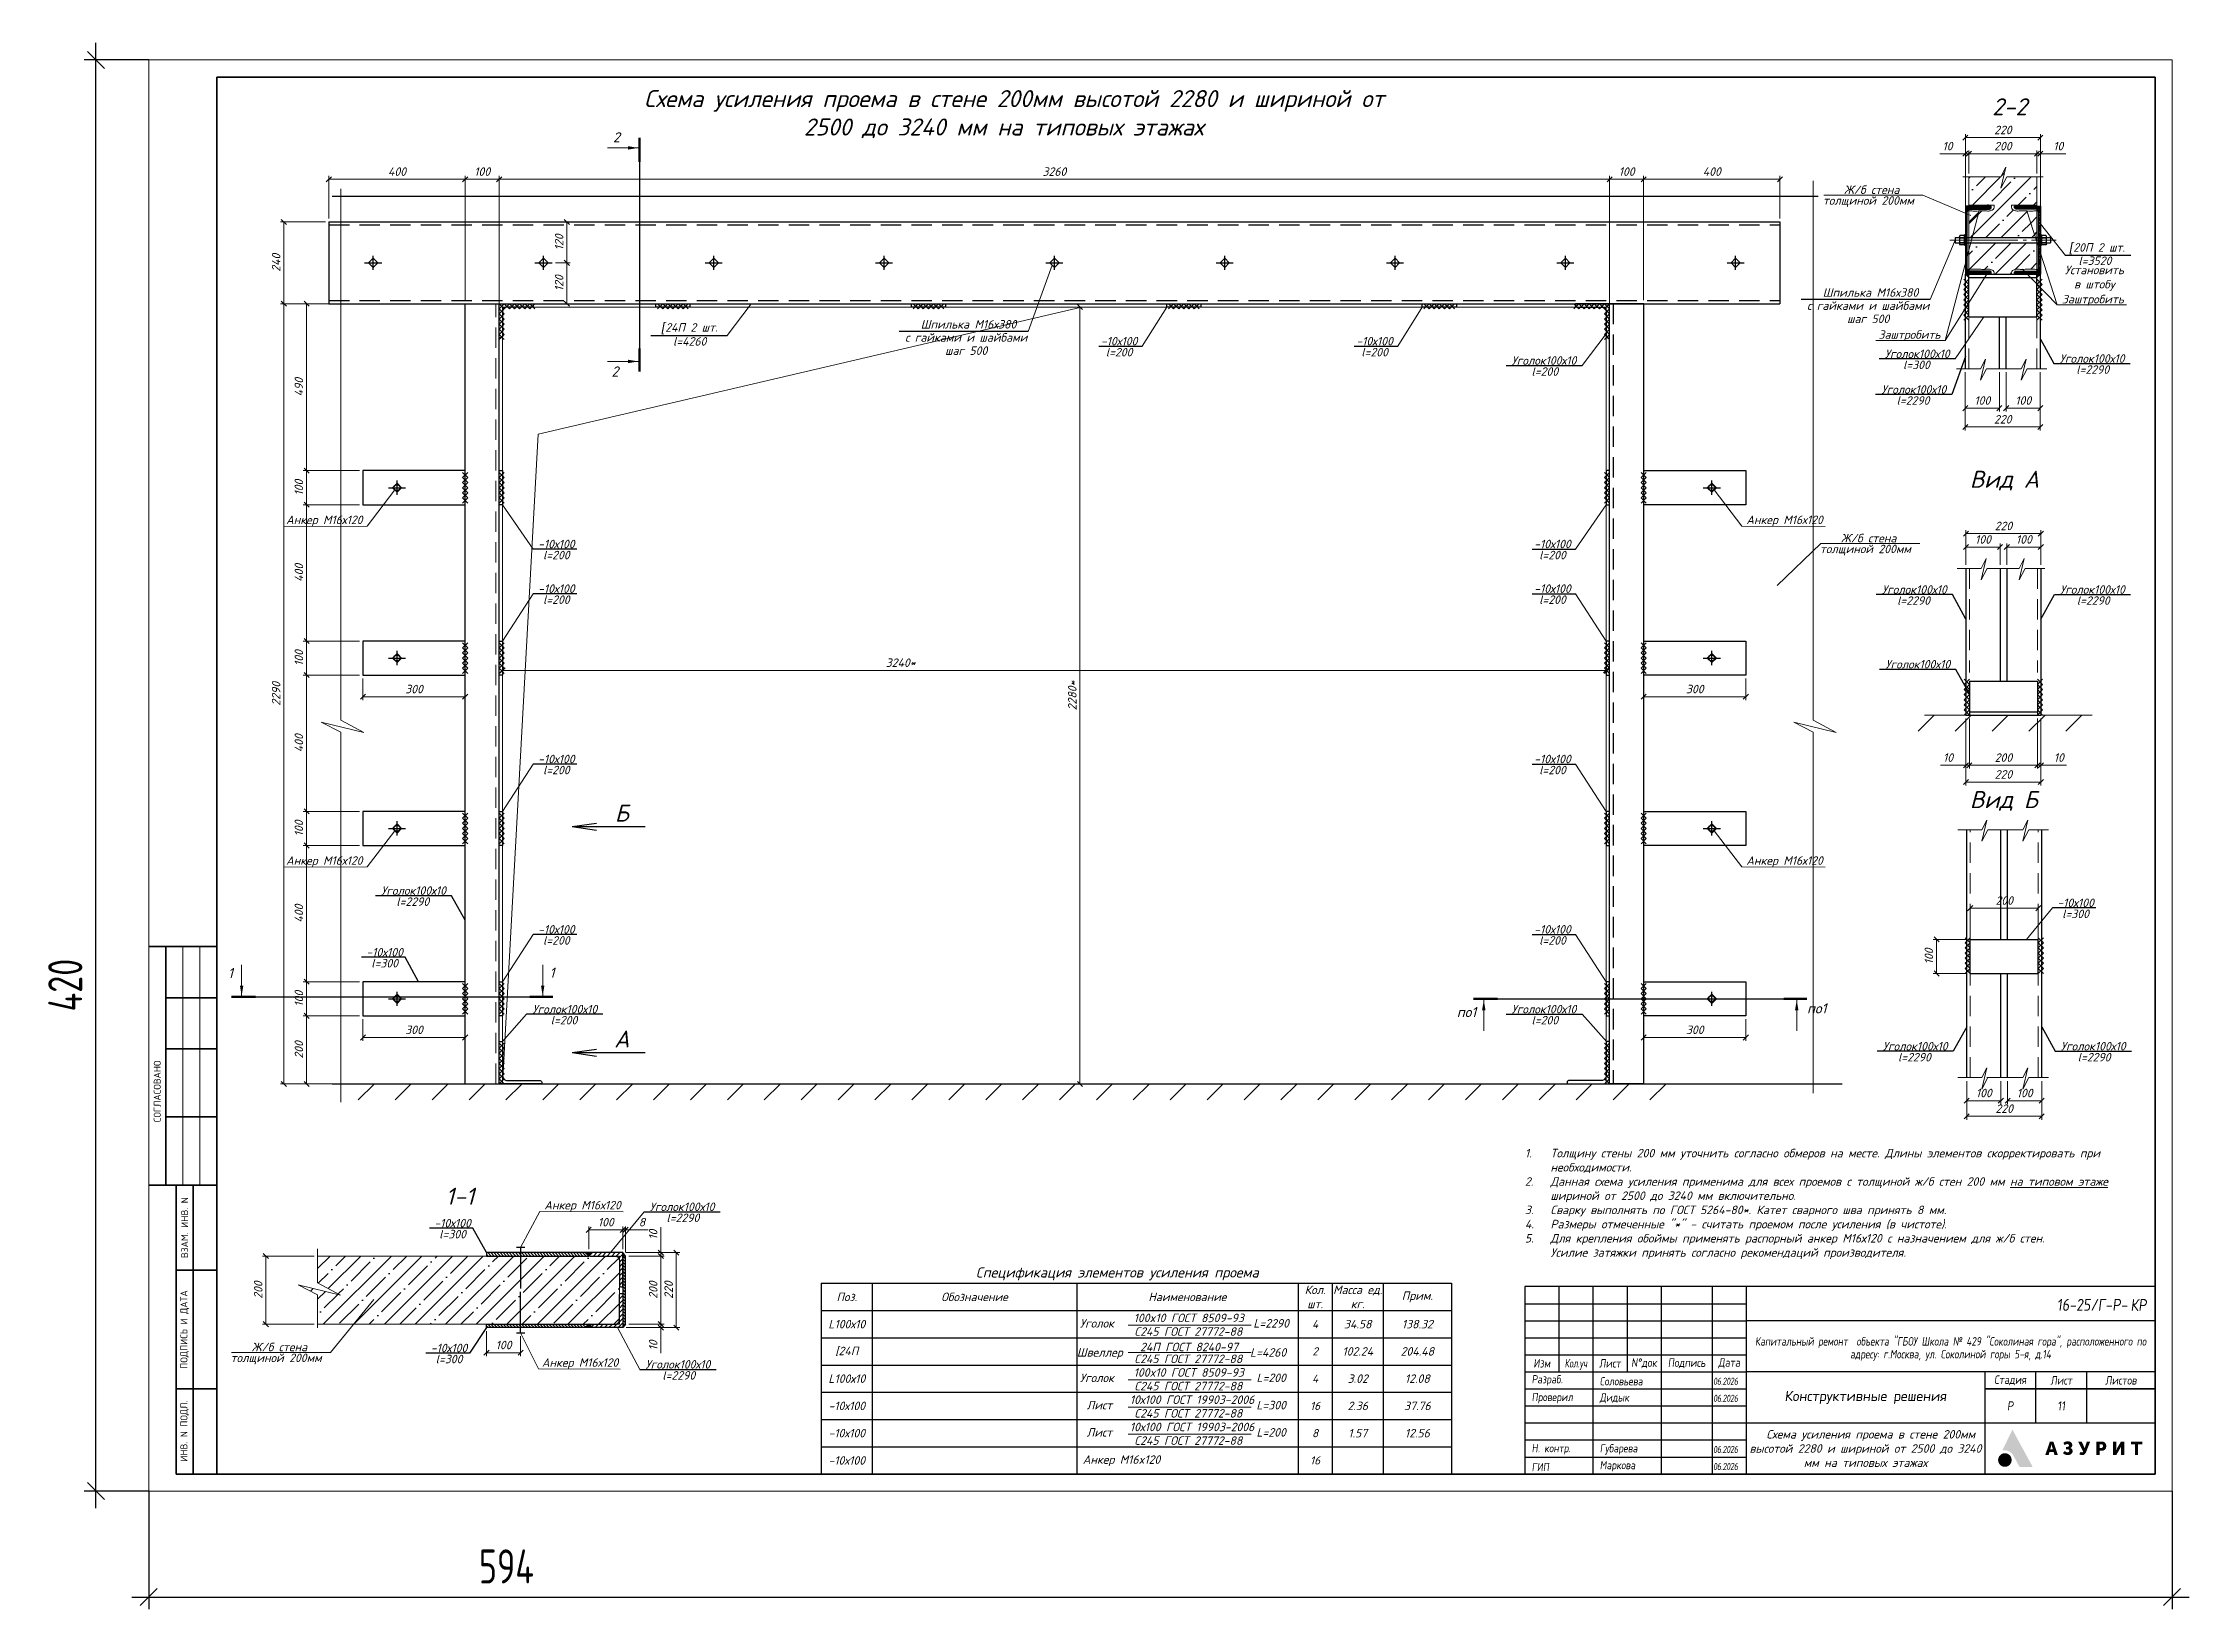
# Model space of a CAD drawing. Header units: millimetres. Extents: x 19346 to 188849, y 18183 to 1386204.
# Drawn here: x 175300 to 181601, y 25514 to 30110 of the extents above; entities that cross this region are included whole.
import ezdxf
from ezdxf.enums import TextEntityAlignment as Align

# ---------------------------------------------------------------- set-up
doc = ezdxf.new("R2010")
doc.units = ezdxf.units.MM
doc.linetypes.add('GOST2.303 5', pattern=[24, 20, -1.5, 1, -1.5])
doc.linetypes.add('Пунктир 2мм', pattern=[3, 2, -1])
doc.layers.get('DEFPOINTS').update_dxf_attribs({"color": 1})
for name, color, linetype, lineweight in [('013', 7, 'Continuous', 13), ('030', 7, 'Continuous', 30), ('_TEXT', 7, 'Continuous', 30), ('Размер', 140, 'Continuous', 13), ('Разрезы', 54, 'Continuous', 20), ('ТЕКСТ', 214, 'Continuous', 20)]:
    doc.layers.add(name, color=color, linetype=linetype, lineweight=lineweight)
doc.layers.add('_STAMP', color=7, linetype='Continuous')
doc.layers.add('ФВ-5', color=7, linetype='Continuous')
doc.styles.add('10', font='isocpeui.ttf', dxfattribs={"height": 25})
doc.styles.add('100', font='isocpeui.ttf', dxfattribs={"height": 250})
doc.styles.add('GOST', font='isocpeur.TTF')
doc.styles.add('ISOCPEUR', font='isocpeur.TTF', dxfattribs={"width": 0.85, "oblique": 7})
doc.styles.add('БДА100', font='romand.shx', dxfattribs={"width": 0.7})
doc.dimstyles.new('10', dxfattribs={"dimtxt": 37.5, "dimasz": 15, "dimexe": 10, "dimexo": 10, "dimgap": 10, "dimtad": 1, "dimtxsty": '10', "dimblk": 'OBLIQUE', "dimcen": 2.5, "dimadec": 0, "dimazin": 0, "dimtfac": 1, "dimtmove": 0, "dimatfit": 3, "dimfxl": 1, "dimlwd": 15, "dimlwe": 15, "dimarcsym": 0})
doc.dimstyles.new('БДА1', dxfattribs={"dimtxt": 2, "dimasz": 1, "dimexe": 0.7, "dimexo": 0, "dimgap": 0.8, "dimtad": 1, "dimdec": 0, "dimrnd": 1, "dimzin": 0, "dimdsep": 46, "dimtxsty": 'БДА100', "dimblk": 'OBLIQUE', "dimcen": 2, "dimdle": 1, "dimadec": 0, "dimazin": 0, "dimtfac": 1, "dimtdec": 0, "dimtmove": 1, "dimatfit": 3, "dimldrblk": 'NONE', "dimfxl": 0.7, "dimtolj": 1, "dimtzin": 0, "dimlwd": -1, "dimlwe": -1, "dimarcsym": 0})
pattern_1 = [(45, (33193.285, -2943.552), (-6.7351921, 6.7351921), [])]
pattern_2 = [(45, (16648.66, 830.77), (-44.90128, 44.90128), []), (45, (16693.56, 830.77), (-44.90128, 44.90128), [79.375, -15.875, 0, -15.875])]

msp = doc.modelspace()

# ---------------------------------------------------------------- texts
at = {"style": '100'}
for s, p in [('Уголок', (178394.186, 26352.559)), ('С245 ГОСТ 27772-88', (178662.572, 26328.391)), ('100x10 ГОСТ 8509-93', (178663.759, 26368.438)), ('L=2290', (178905.674, 26352.559)), ('Швеллер', (178402.54, 26267.215)), ('24П ГОСТ 8240-97', (178664.538, 26283.094)), ('L=4260', (178896.731, 26267.215)), ('С245 ГОСТ 27772-88', (178662.572, 26248.391)), ('100x10 ГОСТ 8509-93', (178663.759, 26208.438)), ('Уголок', (178394.186, 26192.559)), ('С245 ГОСТ 27772-88', (178662.572, 26168.391)), ('L=200', (178905.674, 26192.559)), ('Лист', (178401.505, 26112.559)), ('10х100 ГОСТ 19903-2006', (178673.481, 26128.438)), ('С245 ГОСТ 27772-88', (178662.572, 26088.391)), ('L=300', (178905.674, 26112.559)), ('Лист', (178401.505, 26032.559)), ('10х100 ГОСТ 19903-2006', (178673.481, 26048.438)), ('L=200', (178905.674, 26032.559)), ('Анкер М16x120 ', (178474.261, 25952.703)), ('С245 ГОСТ 27772-88', (178662.572, 26008.391))]:
    msp.add_text(s, height=25, dxfattribs=at).set_placement(p, align=Align.MIDDLE_CENTER)
at = {"color": 0, "lineweight": 9}
for s, insert, char_height, width, attachment_point, style in [('\\pxi1.23419;Схема усиления проема в стене 200мм высотой 2280 и шириной от 2500 до 3240 мм на типовых этажах', (178120.092, 29901.229), 50, 2395.44136, 5, '10'), ('\\pxi1.23419;2-2', (181042.882, 29922.89), 50, 295.72287, 5, '10'), ('\\pxi1.23419;Ж/б стена ', (180653.361, 29679.414), 25, 2395.44136, 5, '10'), ('\\pxi1.23419;толщиной 200мм', (180643.673, 29644.347), 25, 2395.44136, 5, '10'), ('\\pxi1.23419;Вид А', (181027.638, 28825.741), 50, 295.72287, 5, '10'), ('\\pxi1.23419;Ж/б стена ', (180644.566, 28656.907), 25, 2395.44136, 5, '10'), ('\\pxi1.23419;толщиной 200мм', (180634.878, 28621.839), 25, 2395.44136, 5, '10'), ('\\pxi1.23419;Вид Б', (181025.719, 27885.661), 50, 295.72287, 5, '10'), ('\\pxi1.23419; Б', (176952.445, 27850.061), 50, 295.72287, 5, '10'), ('\\pxi1.23419; А', (176952.445, 27186.909), 50, 295.72287, 5, '10'), ('\\pxi-3,l5.23419,t5.23419;1.^IТолщину стены 200 мм уточнить согласно обмеров на месте. Длины элементов скорректировать при необходимости.\\P2.^IДанная схема усиления применима для всех проемов с толщиной ж/б стен 200 мм {\\Lна типовом этаже} шириной от 2500 до 3240 мм включительно. \\P3.^IСварку выполнять по ГОСТ 5264-80*. Катет сварного шва принять 8 мм.\\P4.^IРазмеры отмеченные "*" - считать проемом после усиления (в чистоте).\\P5.^IДля крепления обоймы применять распорный анкер М16х120 с назначением для ж/б стен.\\P^IУсилие затяжки принять согласно рекомендаций производителя.', (179594.873, 26702.898), 25, 1840.54729, 4, '10'), ('\\pxi1.23419;1-1', (176493.116, 26725.504), 50, 2395.44136, 5, '10'), ('\\pxi1.23419;Ж/б стена ', (175978.692, 26282.983), 25, 2395.44136, 5, '10'), ('\\pxi1.23419;толщиной 200мм', (175969.004, 26247.916), 25, 2395.44136, 5, '10'), ('11', (181225.569, 26110.225), 27, 150, 5, 'ISOCPEUR'), ('\\pxi1.23419;Схема усиления проема в стене 200мм высотой 2280 и шириной от 2500 до 3240 мм на типовых этажах', (180650.569, 25985.225), 25, 700, 5, '10')]:
    msp.add_mtext(s, dxfattribs=dict(at, insert=insert, char_height=char_height, width=width, attachment_point=attachment_point, style=style))
at = {"ltscale": 100, "char_height": 25, "attachment_point": 5, "style": '10'}
for s, insert in [('{\\fArial|b0|i1|c204|p34;\\H1.08333x;[}20П 2 шт.', (181331.03, 29507.099)), ('Установить \\Pв штобу', (181322.571, 29419.706)), ('l=3520 ', (181324.24, 29471.079)), ('Шпилька М16х380', (180665.338, 29377.837)), ('Заштробить', (181318.172, 29354.988)), ('с гайками и шайбами', (180658.549, 29339.281)), ('шаг 500', (180658.549, 29300.581)), ('{\\fArial|b0|i1|c204|p34;\\H1.08333x;[}24П 2 шт.', (177198.297, 29272.384)), ('l=4260', (177198.624, 29234.395)), ('с гайками и шайбами', (178010.371, 29245.917)), ('Шпилька М16х380', (178017.161, 29284.473)), ('-10х100', (178459.364, 29235.038)), ('-10х100', (179209.364, 29235.038)), ('Заштробить', (180779.624, 29250.967)), ('шаг 500', (178010.371, 29207.217)), ('l=200', (178459.364, 29202.664)), ('l=200', (179209.364, 29202.664)), ('Уголок100х10', (179706.705, 29178.237)), ('Уголок100х10', (180802.545, 29197.873)), ('l=300', (180800.138, 29165.498)), ('Уголок100х10', (181315.89, 29184.022)), ('l=200', (179709.112, 29145.863)), ('l=2290', (181317.658, 29151.648)), ('Уголок100х10', (180792.545, 29093.267)), ('l=2290', (180790.138, 29060.892)), ('Анкер М16х120', (176125.771, 28707.29)), ('Анкер М16х120', (180412.928, 28707.29)), ('-10х100', (176807.085, 28639.684)), ('l=200', (176807.085, 28607.309)), ('-10х100', (179731.615, 28639.684)), ('l=200', (179731.615, 28607.309)), ('-10х100', (176807.085, 28508.75)), ('l=200', (176807.085, 28476.375)), ('-10х100', (179731.615, 28508.75)), ('l=200', (179731.615, 28476.375)), ('Уголок100х10', (180794.157, 28506.106)), ('l=2290', (180791.75, 28473.731)), ('Уголок100х10', (181316.863, 28506.106)), ('l=2290', (181319.27, 28473.731)), ('Уголок100х10', (180804.157, 28286.84)), ('-10х100', (176807.085, 28008.75)), ('l=200', (176807.085, 27976.375)), ('-10х100', (179731.615, 28008.75)), ('l=200', (179731.615, 27976.375)), ('Анкер М16х120', (176125.771, 27707.29)), ('Анкер М16х120', (180412.928, 27707.29)), ('Уголок100х10', (176387.997, 27622.544)), ('l=2290', (176385.59, 27590.169)), ('-10х100', (181267.392, 27586.738)), ('l=300', (181267.392, 27554.363)), ('-10х100', (176807.085, 27508.75)), ('l=200', (176807.085, 27476.375)), ('-10х100', (179731.615, 27508.75)), ('l=200', (179731.615, 27476.375)), ('-10х100', (176303.002, 27441.746)), ('l=300', (176303.002, 27409.371)), ('Уголок100х10', (176831.995, 27274.645)), ('Уголок100х10', (179706.705, 27274.645)), ('l=200', (176829.588, 27242.271)), ('l=200', (179709.112, 27242.271)), ('Уголок100х10', (180796.586, 27165.929)), ('Уголок100х10', (181319.292, 27165.929)), ('l=2290', (180794.179, 27133.555)), ('l=2290', (181321.699, 27133.555)), ('-10х100', (176502.474, 26646.742)), ('Анкер М16х120', (176884.003, 26696.113)), ('Уголок100х10', (177176.278, 26694.594)), ('l=2290', (177178.686, 26662.219)), ('l=300', (176502.474, 26614.368)), ('-10х100', (176492.086, 26280.115)), ('l=300', (176492.086, 26247.741)), ('Анкер М16х120', (176876.715, 26234.036)), ('Уголок100х10', (177164.068, 26232.158)), ('l=2290', (177166.475, 26199.784))]:
    msp.add_mtext(s, dxfattribs=dict(at, insert=insert))
at = {"layer": 'ТЕКСТ', "style": '100'}
msp.add_text('Спецификация элементов усиления проема', height=30, dxfattribs=at).set_placement((178038.697, 26486.992))

# ---------------------------------------------------------------- blocks, each defined once
blk = doc.blocks.new('_OBLIQUE')
at = {"color": 0, "linetype": 'ByBlock'}
blk.add_line((-0.5, -0.5), (0.5, 0.5), dxfattribs=at)
blk = doc.blocks.new('*D17')
at = {"layer": 'DEFPOINTS', "color": 0, "transparency": 16777216}
for p, q in [((0, 0), (0, -34.62)), ((594, 0), (594, -34.62)), ((-5, -31.12), (599, -31.12))]:
    blk.add_line(p, q, dxfattribs=at)
for p in [(0, 0), (594, 0), (594, -31.12)]:
    blk.add_point(p, dxfattribs=at)
at = {"layer": 'DEFPOINTS', "color": 0, "transparency": 16777216, "xscale": 5, "yscale": 5, "zscale": 5, "rotation": 180}
blk.add_blockref('_OBLIQUE', (0, -31.12), dxfattribs=at)
at = {"layer": 'DEFPOINTS', "color": 0, "transparency": 16777216, "xscale": 5, "yscale": 5, "zscale": 5}
blk.add_blockref('_OBLIQUE', (594, -31.12), dxfattribs=at)
at = {"layer": 'DEFPOINTS', "color": 0, "lineweight": 0, "transparency": 16777216, "insert": (105, -22.12), "char_height": 10, "attachment_point": 5, "style": 'БДА100'}
blk.add_mtext('\\A1;594', dxfattribs=at)
blk = doc.blocks.new('_None')
blk = doc.blocks.new('*D18')
at = {"layer": 'DEFPOINTS', "color": 0, "transparency": 16777216}
for p, q in [((-15.52, -5), (-15.52, 425)), ((0, 420), (-19.02, 420)), ((0, 0), (-19.02, 0))]:
    blk.add_line(p, q, dxfattribs=at)
for p in [(-15.52, 420), (0, 420), (0, 0)]:
    blk.add_point(p, dxfattribs=at)
at = {"layer": 'DEFPOINTS', "color": 0, "transparency": 16777216, "xscale": 5, "yscale": 5, "zscale": 5}
for p, rotation in [((-15.52, 420), 90), ((-15.52, 0), 270)]:
    blk.add_blockref('_OBLIQUE', p, dxfattribs=dict(at, rotation=rotation))
at = {"layer": 'DEFPOINTS', "color": 0, "lineweight": 0, "transparency": 16777216, "insert": (-24.52, 148.5), "char_height": 10, "attachment_point": 5, "rotation": 90, "style": 'БДА100'}
blk.add_mtext('\\A1;420', dxfattribs=at)
blk = doc.blocks.new('Логотип Азурит')
at = {"layer": '_STAMP', "linetype": 'Continuous', "true_color": 0x2a3756}
h = blk.add_hatch(color=159, dxfattribs=at)
h.dxf.hatch_style = 1
h.paths.add_polyline_path([(-39.4, 8.5), (-40.02, 9.65), (-40.61, 10.74), (-41.14, 11.7), (-41.62, 12.59), (-41.79, 12.89), (-41.86, 13.01), (-41.91, 12.94), (-41.99, 12.78), (-42.39, 11.96), (-42.77, 11.18), (-43.09, 10.5), (-43.47, 9.72), (-44.18, 8.26), (-44.5, 7.6), (-44.73, 7.14), (-44.85, 6.9), (-44.7, 6.93), (-44.51, 6.95), (-44.27, 6.97), (-44.09, 6.97), (-43.91, 6.96), (-43.74, 6.94), (-43.56, 6.91), (-43.39, 6.87), (-43.22, 6.81), (-43.05, 6.75), (-42.89, 6.68), (-42.73, 6.59), (-42.58, 6.5), (-42.43, 6.4), (-42.29, 6.29), (-42.15, 6.17), (-42.03, 6.04), (-41.91, 5.91), (-41.79, 5.77), (-41.72, 5.65), (-41.63, 5.5), (-41.3, 4.9), (-41.02, 4.39), (-40.57, 3.56), (-40.05, 2.59), (-39.78, 2.11), (-37.86, 2.11), (-36.5, 2.11), (-35.94, 2.12), (-36.48, 3.13), (-36.82, 3.75), (-37.16, 4.37), (-37.67, 5.33), (-38.2, 6.3), (-38.54, 6.93), (-38.87, 7.53)])
h = blk.add_hatch(color=159, dxfattribs=at)
h.dxf.hatch_style = 1
h.paths.add_polyline_path([(-29.3, 7.88), (-29.63, 8.84), (-29.86, 9.53), (-30.37, 9.54), (-30.87, 9.54), (-30.93, 9.38), (-31.26, 8.4), (-31.64, 7.27), (-31.97, 6.31), (-32.19, 5.64), (-32.05, 5.63), (-31.71, 5.62), (-31.23, 5.62), (-31.11, 6.03), (-30.99, 6.44), (-30.37, 6.44), (-29.75, 6.44), (-29.63, 6.03), (-29.52, 5.62), (-29.03, 5.62), (-28.54, 5.62), (-28.6, 5.8), (-28.93, 6.79)])
h.paths.add_polyline_path([(-30.77, 7.21), (-30.74, 7.31), (-30.56, 7.93), (-30.43, 8.43), (-30.39, 8.59), (-30.37, 8.65), (-30.35, 8.64), (-30.31, 8.45), (-30.22, 8.08), (-30.11, 7.66), (-30.01, 7.33), (-29.97, 7.21), (-30.37, 7.21)], flags=16)
h = blk.add_hatch(color=159, dxfattribs=at)
h.dxf.hatch_style = 1
h.paths.add_polyline_path([(-24.39, 7.35), (-24.47, 7.43), (-24.56, 7.5), (-24.66, 7.56), (-24.81, 7.65), (-24.74, 7.69), (-24.65, 7.75), (-24.55, 7.86), (-24.45, 7.97), (-24.38, 8.09), (-24.35, 8.18), (-24.32, 8.25), (-24.31, 8.34), (-24.3, 8.45), (-24.3, 8.65), (-24.31, 8.73), (-24.34, 8.82), (-24.41, 8.99), (-24.51, 9.14), (-24.63, 9.28), (-24.78, 9.39), (-24.95, 9.48), (-25.13, 9.55), (-25.34, 9.59), (-25.56, 9.6), (-25.74, 9.6), (-25.91, 9.58), (-26.08, 9.55), (-26.23, 9.51), (-26.39, 9.46), (-26.53, 9.39), (-26.67, 9.32), (-26.8, 9.23), (-26.9, 9.15), (-26.81, 8.98), (-26.64, 8.66), (-26.54, 8.5), (-26.51, 8.5), (-26.46, 8.54), (-26.35, 8.61), (-26.21, 8.67), (-26.07, 8.73), (-25.93, 8.77), (-25.82, 8.79), (-25.72, 8.79), (-25.62, 8.79), (-25.53, 8.76), (-25.46, 8.73), (-25.39, 8.68), (-25.34, 8.62), (-25.3, 8.55), (-25.26, 8.45), (-25.26, 8.36), (-25.27, 8.27), (-25.32, 8.18), (-25.36, 8.13), (-25.39, 8.08), (-25.44, 8.05), (-25.49, 8.02), (-25.63, 7.99), (-25.84, 7.98), (-26.1, 7.97), (-26.1, 7.6), (-26.1, 7.24), (-25.78, 7.23), (-25.54, 7.21), (-25.45, 7.2), (-25.38, 7.18), (-25.33, 7.15), (-25.28, 7.12), (-25.25, 7.08), (-25.21, 7.02), (-25.19, 6.96), (-25.17, 6.9), (-25.17, 6.76), (-25.18, 6.7), (-25.2, 6.64), (-25.23, 6.58), (-25.26, 6.53), (-25.31, 6.49), (-25.37, 6.45), (-25.44, 6.43), (-25.52, 6.41), (-25.69, 6.39), (-25.78, 6.39), (-25.87, 6.41), (-26, 6.45), (-26.16, 6.51), (-26.3, 6.6), (-26.43, 6.69), (-26.53, 6.76), (-26.77, 6.45), (-26.93, 6.26), (-26.97, 6.2), (-26.98, 6.15), (-26.97, 6.11), (-26.94, 6.07), (-26.82, 5.97), (-26.62, 5.84), (-26.41, 5.73), (-26.19, 5.65), (-25.97, 5.59), (-25.78, 5.57), (-25.53, 5.57), (-25.3, 5.58), (-25.12, 5.61), (-24.99, 5.65), (-24.87, 5.71), (-24.75, 5.78), (-24.64, 5.85), (-24.54, 5.94), (-24.45, 6.03), (-24.37, 6.13), (-24.31, 6.23), (-24.25, 6.37), (-24.21, 6.51), (-24.2, 6.66), (-24.2, 6.82), (-24.21, 6.94), (-24.24, 7.06), (-24.28, 7.16), (-24.33, 7.26)])
h = blk.add_hatch(color=159, dxfattribs=at)
h.dxf.hatch_style = 1
h.paths.add_polyline_path([(-19.61, 8.04), (-19.36, 8.68), (-19.14, 9.22), (-19.03, 9.53), (-19.17, 9.54), (-19.52, 9.54), (-20.02, 9.54), (-20.05, 9.44), (-20.31, 8.65), (-20.59, 7.81), (-20.63, 7.68), (-20.66, 7.62), (-20.67, 7.61), (-20.7, 7.67), (-20.82, 7.97), (-21.01, 8.4), (-21.34, 9.1), (-21.54, 9.54), (-22.06, 9.54), (-22.58, 9.54), (-22.4, 9.17), (-21.88, 8.17), (-21.32, 7.06), (-21.11, 6.63), (-21.09, 6.56), (-21.1, 6.52), (-21.15, 6.45), (-21.21, 6.41), (-21.28, 6.38), (-21.37, 6.37), (-21.45, 6.37), (-21.55, 6.39), (-21.64, 6.43), (-21.74, 6.49), (-21.82, 6.53), (-21.86, 6.49), (-21.92, 6.39), (-22.11, 6.05), (-22.23, 5.85), (-22.18, 5.81), (-22.08, 5.75), (-21.95, 5.69), (-21.81, 5.63), (-21.69, 5.59), (-21.51, 5.57), (-21.31, 5.57), (-21.12, 5.59), (-20.97, 5.62), (-20.88, 5.66), (-20.79, 5.71), (-20.71, 5.77), (-20.63, 5.84), (-20.56, 5.93), (-20.48, 6.02), (-20.35, 6.23), (-20.28, 6.35), (-20.21, 6.51), (-19.92, 7.25)])
h = blk.add_hatch(color=159, dxfattribs=at)
h.dxf.hatch_style = 1
h.paths.add_polyline_path([(-14.46, 7.53), (-14.41, 7.64), (-14.37, 7.74), (-14.33, 7.96), (-14.31, 8.19), (-14.32, 8.41), (-14.37, 8.63), (-14.45, 8.83), (-14.5, 8.93), (-14.55, 9.02), (-14.62, 9.1), (-14.69, 9.18), (-14.81, 9.29), (-14.92, 9.37), (-15.06, 9.43), (-15.21, 9.49), (-15.33, 9.52), (-15.49, 9.53), (-16.3, 9.54), (-17.21, 9.54), (-17.21, 7.58), (-17.21, 5.62), (-16.73, 5.62), (-16.25, 5.62), (-16.25, 6.23), (-16.25, 6.83), (-15.87, 6.83), (-15.58, 6.84), (-15.35, 6.86), (-15.17, 6.91), (-14.99, 6.98), (-14.83, 7.08), (-14.69, 7.2), (-14.56, 7.36)])
h.paths.add_polyline_path([(-15.6, 7.68), (-15.67, 7.66), (-15.95, 7.66), (-16.25, 7.66), (-16.25, 8.2), (-16.25, 8.74), (-15.93, 8.73), (-15.64, 8.72), (-15.57, 8.7), (-15.51, 8.67), (-15.42, 8.6), (-15.35, 8.51), (-15.32, 8.45), (-15.3, 8.39), (-15.29, 8.19), (-15.29, 8.07), (-15.3, 8), (-15.32, 7.94), (-15.35, 7.88), (-15.39, 7.82), (-15.43, 7.78), (-15.53, 7.71)], flags=16)
h = blk.add_hatch(color=159, dxfattribs=at)
h.dxf.hatch_style = 1
h.paths.add_polyline_path([(-10.09, 7.82), (-9.98, 8.03), (-9.94, 8.12), (-9.95, 7.93), (-9.96, 7.49), (-9.97, 6.69), (-9.97, 5.62), (-9.5, 5.62), (-9.04, 5.62), (-9.04, 7.58), (-9.04, 9.54), (-9.51, 9.54), (-9.99, 9.54), (-10.36, 8.91), (-10.84, 8.1), (-11.03, 7.78), (-11.26, 7.34), (-11.37, 7.13), (-11.42, 7.05), (-11.41, 7.31), (-11.39, 7.78), (-11.39, 8.55), (-11.39, 9.54), (-11.86, 9.54), (-12.34, 9.54), (-12.34, 7.58), (-12.34, 5.62), (-11.86, 5.62), (-11.37, 5.62), (-11.18, 5.95), (-10.61, 6.89), (-10.31, 7.42)])
h = blk.add_hatch(color=159, dxfattribs=at)
h.dxf.hatch_style = 1
h.paths.add_polyline_path([(-3.74, 9.14), (-3.74, 9.54), (-5.42, 9.54), (-7.09, 9.54), (-7.09, 9.14), (-7.09, 8.74), (-6.5, 8.74), (-5.9, 8.74), (-5.9, 7.18), (-5.9, 5.62), (-5.43, 5.62), (-4.95, 5.62), (-4.95, 7.18), (-4.95, 8.74), (-4.35, 8.74), (-3.74, 8.74)])
at = {"layer": '_STAMP', "linetype": 'Continuous', "true_color": 0x1447b7}
h = blk.add_hatch(color=162, dxfattribs=at)
h.dxf.hatch_style = 1
h.paths.add_polyline_path([(-42.09, 4.22), (-42.11, 4.4), (-42.15, 4.58), (-42.2, 4.76), (-42.27, 4.93), (-42.35, 5.1), (-42.45, 5.26), (-42.57, 5.41), (-42.7, 5.55), (-42.8, 5.64), (-42.91, 5.72), (-43.14, 5.86), (-43.38, 5.97), (-43.63, 6.05), (-43.89, 6.09), (-44.15, 6.1), (-44.42, 6.07), (-44.55, 6.04), (-44.68, 6.01), (-44.87, 5.94), (-45.05, 5.85), (-45.22, 5.74), (-45.37, 5.62), (-45.51, 5.49), (-45.63, 5.35), (-45.75, 5.19), (-45.84, 5.03), (-45.92, 4.85), (-45.98, 4.67), (-46.03, 4.49), (-46.06, 4.29), (-46.07, 4.1), (-46.05, 3.9), (-46.02, 3.7), (-45.97, 3.51), (-45.92, 3.37), (-45.87, 3.24), (-45.8, 3.11), (-45.72, 2.99), (-45.64, 2.88), (-45.54, 2.77), (-45.44, 2.67), (-45.33, 2.57), (-45.22, 2.49), (-45.1, 2.41), (-44.98, 2.34), (-44.85, 2.28), (-44.72, 2.22), (-44.58, 2.18), (-44.44, 2.15), (-44.3, 2.13), (-44.05, 2.12), (-43.8, 2.14), (-43.57, 2.19), (-43.34, 2.26), (-43.12, 2.37), (-42.92, 2.5), (-42.73, 2.65), (-42.56, 2.83), (-42.44, 2.99), (-42.34, 3.15), (-42.26, 3.32), (-42.19, 3.49), (-42.14, 3.67), (-42.11, 3.85), (-42.09, 4.03)])
blk = doc.blocks.new('_Azurit_Stamp')
at = {"layer": '_STAMP'}
for p, q in [((-175, 55), (-175, 30)), ((-165, 55), (-165, 0)), ((-155, 55), (-155, 30)), ((-145, 55), (-145, 0)), ((-130, 55), (-130, 0)), ((-120, 55), (-120, 0)), ((-185, 50), (-120, 50)), ((-185, 45), (-120, 45)), ((0, 45), (-120, 45)), ((-185, 40), (-120, 40)), ((-185, 35), (-120, 35)), ((-185, 30), (-120, 30)), ((0, 30), (-120, 30)), ((-50, 30), (-50, 0)), ((-35, 25), (-35, 30)), ((-20, 25), (-20, 30)), ((-185, 25), (-120, 25)), ((-185, 20), (-120, 20)), ((-50, 25), (-35, 25)), ((-35, 25), (-50, 25)), ((-35, 25), (-20, 25)), ((-35, 15), (-35, 25)), ((-20, 25), (-35, 25)), ((-20, 25), (0, 25)), ((-20, 15), (-20, 25)), ((0, 25), (-20, 25)), ((-185, 15), (-120, 15)), ((-120, 15), (0, 15)), ((-185, 10), (-120, 10)), ((-185, 5), (-120, 5))]:
    blk.add_line(p, q, dxfattribs=at)
blk.add_lwpolyline([(-185, 0), (0, 0), (0, 55), (-185, 55)], close=True, dxfattribs=at)
at = {"linetype": 'Continuous'}
blk.add_blockref('Логотип Азурит', (0, 0), dxfattribs=at)
at = {"color": 0, "lineweight": 9, "insert": (-42.5, 20), "char_height": 2.7, "width": 15, "attachment_point": 5, "style": 'ISOCPEUR'}
blk.add_mtext('Р', dxfattribs=at)
at = {"layer": '_TEXT', "color": 1, "style": 'ISOCPEUR', "oblique": 7, "width": 0.85}
blk.add_text('КР ', height=3.5, dxfattribs=at).set_placement((-7.2, 49.62), align=Align.MIDDLE_LEFT)
at = {"layer": '_TEXT', "color": 5, "line_spacing_factor": 0.9, "style": 'ISOCPEUR'}
for s, width, heights, insert, char_height, attachment_point in [('16-25/Г-Р-', 69.1586, [9.61], (-8.07, 49.66), 3.5, 6), ('{\\Q8;\\W0.8;\\C7;Капитальный ремонт  объекта "ГБОУ Школа № 429 "Соколиная гора", расположенного по адресу: г.Москва, ул. Соколиной горы 5-я, д.14}', 120, [14.01], (-60, 36.73), 2.5, 5), ('{\\W1;Конструктивные решения}', 69.1586, [14.57], (-85, 22.5), 3, 5)]:
    blk.add_mtext_dynamic_manual_height_columns(s, width=width, gutter_width=0, heights=heights, dxfattribs=dict(at, insert=insert, char_height=char_height, attachment_point=attachment_point))
at = {"layer": '_TEXT', "style": 'ISOCPEUR'}
for s, width, insert, char_height, attachment_point in [('Изм', 10, (-180, 32.5), 2.5, 5), ('{\\W0.7;Кол.уч}', 10, (-170, 32.17), 2.5, 5), ('Лист', 10, (-160, 32.5), 2.5, 5), ('N%%Dдок', 10, (-150, 32.5), 2.5, 5), ('Подпись', 10, (-137.5, 32.5), 2.5, 5), ('Дата', 10, (-125, 32.5), 2.5, 5), ('Разраб.', 20, (-183, 27.5), 2.4, 4), ('Стадия', 15, (-42.5, 27.5), 2.5, 5), ('Лист', 15, (-27.5, 27.5), 2.5, 5), ('Листов', 15, (-10, 27.5), 2.5, 5), ('Проверил', 20, (-183, 22.27), 2.4, 4), ('Н. контр.', 20, (-183, 7.27), 2.4, 4), ('ГИП', 20, (-183, 2.04), 2.4, 4)]:
    blk.add_mtext_dynamic_manual_height_columns(s, width=width, gutter_width=12.5, heights=[0], dxfattribs=dict(at, insert=insert, char_height=char_height, attachment_point=attachment_point))
at = {"layer": '_TEXT', "color": 1, "attachment_point": 4, "style": 'ISOCPEUR'}
for s, width, insert, char_height in [('Соловьева', 19.0361, (-163, 27.23), 2.4), ('{\\W0.82;\\T0.92;06.2026}', 7.4894, (-129.7, 27.23), 2.1), ('{\\W0.82;\\T0.92;06.2026}', 7.4894, (-129.7, 22.23), 2.1), ('{\\W0.82;\\T0.92;06.2026}', 7.4894, (-129.7, 7.23), 2.1), ('{\\W0.82;\\T0.92;06.2026}', 7.4894, (-129.7, 2.23), 2.1)]:
    blk.add_mtext_dynamic_manual_height_columns(s, width=width, gutter_width=12.5, heights=[0], dxfattribs=dict(at, insert=insert, char_height=char_height))
at = {"layer": '_TEXT', "color": 5, "char_height": 2.4, "attachment_point": 4, "style": 'ISOCPEUR'}
for s, insert in [('Дидык', (-163, 22.23)), ('Губарева', (-163, 7.23)), ('Маркова', (-163, 2.29))]:
    blk.add_mtext_dynamic_manual_height_columns(s, width=19.0361, gutter_width=12.5, heights=[0], dxfattribs=dict(at, insert=insert))
blk = doc.blocks.new('*D628')
at = {"color": 0, "lineweight": 15, "ltscale": 100, "transparency": 16777216}
for p, q in [((176229.3, 29345), (175996.9, 29345)), ((176006.9, 27055), (176006.9, 29345)), ((176164.4, 27055), (175996.9, 27055))]:
    blk.add_line(p, q, dxfattribs=at)
at = {"layer": 'DEFPOINTS', "color": 0, "ltscale": 100, "transparency": 16777216}
for p in [(176006.9, 29345), (176239.3, 29345), (176174.4, 27055)]:
    blk.add_point(p, dxfattribs=at)
at = {"color": 0, "lineweight": 15, "ltscale": 100, "transparency": 16777216, "xscale": 15, "yscale": 15, "zscale": 15}
for p, rotation in [((176006.9, 29345), 90), ((176006.9, 27055), 270)]:
    blk.add_blockref('_OBLIQUE', p, dxfattribs=dict(at, rotation=rotation))
at = {"color": 0, "ltscale": 100, "transparency": 16777216, "insert": (175984.4, 28200), "char_height": 25, "attachment_point": 5, "rotation": 90, "style": '10'}
blk.add_mtext('2290', dxfattribs=at)
blk = doc.blocks.new('*D629')
at = {"color": 0, "lineweight": 15, "ltscale": 100, "transparency": 16777216}
for p, q in [((176639.3, 29165), (176639.3, 29720.1)), ((176639.3, 29710.1), (179899.3, 29710.1)), ((179899.3, 29355), (179899.3, 29720.1))]:
    blk.add_line(p, q, dxfattribs=at)
at = {"layer": 'DEFPOINTS', "color": 0, "ltscale": 100, "transparency": 16777216}
for p in [(179899.3, 29710.1), (179899.3, 29345), (176639.3, 29155)]:
    blk.add_point(p, dxfattribs=at)
at = {"color": 0, "lineweight": 15, "ltscale": 100, "transparency": 16777216, "xscale": 15, "yscale": 15, "zscale": 15, "rotation": 180}
blk.add_blockref('_OBLIQUE', (176639.3, 29710.1), dxfattribs=at)
at = {"color": 0, "lineweight": 15, "ltscale": 100, "transparency": 16777216, "xscale": 15, "yscale": 15, "zscale": 15}
blk.add_blockref('_OBLIQUE', (179899.3, 29710.1), dxfattribs=at)
at = {"color": 0, "ltscale": 100, "transparency": 16777216, "insert": (178269.3, 29732.6), "char_height": 25, "attachment_point": 5, "style": '10'}
blk.add_mtext('3260', dxfattribs=at)
blk = doc.blocks.new('*D664')
at = {"color": 0, "lineweight": 15, "ltscale": 100, "transparency": 16777216}
for p, q in [((176539.3, 29355), (176539.3, 29720.1)), ((176639.3, 29710.1), (176539.3, 29710.1)), ((176639.3, 29355), (176639.3, 29720.1))]:
    blk.add_line(p, q, dxfattribs=at)
at = {"layer": 'DEFPOINTS', "color": 0, "ltscale": 100, "transparency": 16777216}
for p in [(176539.3, 29710.1), (176539.3, 29345), (176639.3, 29345)]:
    blk.add_point(p, dxfattribs=at)
at = {"color": 0, "lineweight": 15, "ltscale": 100, "transparency": 16777216, "xscale": 15, "yscale": 15, "zscale": 15, "rotation": 180}
blk.add_blockref('_OBLIQUE', (176539.3, 29710.1), dxfattribs=at)
at = {"color": 0, "lineweight": 15, "ltscale": 100, "transparency": 16777216, "xscale": 15, "yscale": 15, "zscale": 15}
blk.add_blockref('_OBLIQUE', (176639.3, 29710.1), dxfattribs=at)
at = {"color": 0, "ltscale": 100, "transparency": 16777216, "insert": (176589.3, 29732.6), "char_height": 25, "attachment_point": 5, "style": '10'}
blk.add_mtext('100', dxfattribs=at)
blk = doc.blocks.new('*D665')
at = {"color": 0, "lineweight": 15, "ltscale": 100, "transparency": 16777216}
for p, q in [((179899.3, 29165), (179899.3, 29720.1)), ((179899.3, 29710.1), (179999.3, 29710.1)), ((179999.3, 29355), (179999.3, 29720.1))]:
    blk.add_line(p, q, dxfattribs=at)
at = {"layer": 'DEFPOINTS', "color": 0, "ltscale": 100, "transparency": 16777216}
for p in [(179999.3, 29710.1), (179999.3, 29345), (179899.3, 29155)]:
    blk.add_point(p, dxfattribs=at)
at = {"color": 0, "lineweight": 15, "ltscale": 100, "transparency": 16777216, "xscale": 15, "yscale": 15, "zscale": 15, "rotation": 180}
blk.add_blockref('_OBLIQUE', (179899.3, 29710.1), dxfattribs=at)
at = {"color": 0, "lineweight": 15, "ltscale": 100, "transparency": 16777216, "xscale": 15, "yscale": 15, "zscale": 15}
blk.add_blockref('_OBLIQUE', (179999.3, 29710.1), dxfattribs=at)
at = {"color": 0, "ltscale": 100, "transparency": 16777216, "insert": (179949.3, 29732.6), "char_height": 25, "attachment_point": 5, "style": '10'}
blk.add_mtext('100', dxfattribs=at)
blk = doc.blocks.new('*D653')
at = {"color": 0, "lineweight": 15, "ltscale": 100, "transparency": 16777216}
for p, q in [((176229.3, 27255), (176063.8, 27255)), ((176073.8, 27055), (176073.8, 27255)), ((176164.4, 27055), (176063.8, 27055))]:
    blk.add_line(p, q, dxfattribs=at)
at = {"layer": 'DEFPOINTS', "color": 0, "ltscale": 100, "transparency": 16777216}
for p in [(176073.8, 27255), (176239.3, 27255), (176174.4, 27055)]:
    blk.add_point(p, dxfattribs=at)
at = {"color": 0, "lineweight": 15, "ltscale": 100, "transparency": 16777216, "xscale": 15, "yscale": 15, "zscale": 15}
for p, rotation in [((176073.8, 27255), 90), ((176073.8, 27055), 270)]:
    blk.add_blockref('_OBLIQUE', p, dxfattribs=dict(at, rotation=rotation))
at = {"color": 0, "ltscale": 100, "transparency": 16777216, "insert": (176051.3, 27155), "char_height": 25, "attachment_point": 5, "rotation": 90, "style": '10'}
blk.add_mtext('200', dxfattribs=at)
blk = doc.blocks.new('*D654')
at = {"color": 0, "lineweight": 15, "ltscale": 100, "transparency": 16777216}
for p, q in [((176229.3, 27355), (176063.8, 27355)), ((176073.8, 27255), (176073.8, 27355)), ((176229.3, 27255), (176063.8, 27255))]:
    blk.add_line(p, q, dxfattribs=at)
at = {"layer": 'DEFPOINTS', "color": 0, "ltscale": 100, "transparency": 16777216}
for p in [(176073.8, 27355), (176239.3, 27355), (176239.3, 27255)]:
    blk.add_point(p, dxfattribs=at)
at = {"color": 0, "lineweight": 15, "ltscale": 100, "transparency": 16777216, "xscale": 15, "yscale": 15, "zscale": 15}
for p, rotation in [((176073.8, 27355), 90), ((176073.8, 27255), 270)]:
    blk.add_blockref('_OBLIQUE', p, dxfattribs=dict(at, rotation=rotation))
at = {"color": 0, "ltscale": 100, "transparency": 16777216, "insert": (176051.3, 27305), "char_height": 25, "attachment_point": 5, "rotation": 90, "style": '10'}
blk.add_mtext('100', dxfattribs=at)
blk = doc.blocks.new('*D655')
at = {"color": 0, "lineweight": 15, "ltscale": 100, "transparency": 16777216}
for p, q in [((176229.3, 27755), (176063.8, 27755)), ((176073.8, 27355), (176073.8, 27755)), ((176229.3, 27355), (176063.8, 27355))]:
    blk.add_line(p, q, dxfattribs=at)
at = {"layer": 'DEFPOINTS', "color": 0, "ltscale": 100, "transparency": 16777216}
for p in [(176073.8, 27755), (176239.3, 27755), (176239.3, 27355)]:
    blk.add_point(p, dxfattribs=at)
at = {"color": 0, "lineweight": 15, "ltscale": 100, "transparency": 16777216, "xscale": 15, "yscale": 15, "zscale": 15}
for p, rotation in [((176073.8, 27755), 90), ((176073.8, 27355), 270)]:
    blk.add_blockref('_OBLIQUE', p, dxfattribs=dict(at, rotation=rotation))
at = {"color": 0, "ltscale": 100, "transparency": 16777216, "insert": (176051.3, 27555), "char_height": 25, "attachment_point": 5, "rotation": 90, "style": '10'}
blk.add_mtext('400', dxfattribs=at)
blk = doc.blocks.new('*D656')
at = {"color": 0, "lineweight": 15, "ltscale": 100, "transparency": 16777216}
for p, q in [((176229.3, 27855), (176063.8, 27855)), ((176073.8, 27755), (176073.8, 27855)), ((176229.3, 27755), (176063.8, 27755))]:
    blk.add_line(p, q, dxfattribs=at)
at = {"layer": 'DEFPOINTS', "color": 0, "ltscale": 100, "transparency": 16777216}
for p in [(176073.8, 27855), (176239.3, 27855), (176239.3, 27755)]:
    blk.add_point(p, dxfattribs=at)
at = {"color": 0, "lineweight": 15, "ltscale": 100, "transparency": 16777216, "xscale": 15, "yscale": 15, "zscale": 15}
for p, rotation in [((176073.8, 27855), 90), ((176073.8, 27755), 270)]:
    blk.add_blockref('_OBLIQUE', p, dxfattribs=dict(at, rotation=rotation))
at = {"color": 0, "ltscale": 100, "transparency": 16777216, "insert": (176051.3, 27805), "char_height": 25, "attachment_point": 5, "rotation": 90, "style": '10'}
blk.add_mtext('100', dxfattribs=at)
blk = doc.blocks.new('*D657')
at = {"color": 0, "lineweight": 15, "ltscale": 100, "transparency": 16777216}
for p, q in [((176229.3, 28255), (176063.8, 28255)), ((176073.8, 27855), (176073.8, 28255)), ((176229.3, 27855), (176063.8, 27855))]:
    blk.add_line(p, q, dxfattribs=at)
at = {"layer": 'DEFPOINTS', "color": 0, "ltscale": 100, "transparency": 16777216}
for p in [(176073.8, 28255), (176239.3, 28255), (176239.3, 27855)]:
    blk.add_point(p, dxfattribs=at)
at = {"color": 0, "lineweight": 15, "ltscale": 100, "transparency": 16777216, "xscale": 15, "yscale": 15, "zscale": 15}
for p, rotation in [((176073.8, 28255), 90), ((176073.8, 27855), 270)]:
    blk.add_blockref('_OBLIQUE', p, dxfattribs=dict(at, rotation=rotation))
at = {"color": 0, "ltscale": 100, "transparency": 16777216, "insert": (176051.3, 28055), "char_height": 25, "attachment_point": 5, "rotation": 90, "style": '10'}
blk.add_mtext('400', dxfattribs=at)
blk = doc.blocks.new('*D658')
at = {"color": 0, "lineweight": 15, "ltscale": 100, "transparency": 16777216}
for p, q in [((176229.3, 28355), (176063.8, 28355)), ((176073.8, 28255), (176073.8, 28355)), ((176229.3, 28255), (176063.8, 28255))]:
    blk.add_line(p, q, dxfattribs=at)
at = {"layer": 'DEFPOINTS', "color": 0, "ltscale": 100, "transparency": 16777216}
for p in [(176073.8, 28355), (176239.3, 28355), (176239.3, 28255)]:
    blk.add_point(p, dxfattribs=at)
at = {"color": 0, "lineweight": 15, "ltscale": 100, "transparency": 16777216, "xscale": 15, "yscale": 15, "zscale": 15}
for p, rotation in [((176073.8, 28355), 90), ((176073.8, 28255), 270)]:
    blk.add_blockref('_OBLIQUE', p, dxfattribs=dict(at, rotation=rotation))
at = {"color": 0, "ltscale": 100, "transparency": 16777216, "insert": (176051.3, 28305), "char_height": 25, "attachment_point": 5, "rotation": 90, "style": '10'}
blk.add_mtext('100', dxfattribs=at)
blk = doc.blocks.new('*D659')
at = {"color": 0, "lineweight": 15, "ltscale": 100, "transparency": 16777216}
for p, q in [((176229.3, 28755), (176063.8, 28755)), ((176073.8, 28355), (176073.8, 28755)), ((176229.3, 28355), (176063.8, 28355))]:
    blk.add_line(p, q, dxfattribs=at)
at = {"layer": 'DEFPOINTS', "color": 0, "ltscale": 100, "transparency": 16777216}
for p in [(176073.8, 28755), (176239.3, 28755), (176239.3, 28355)]:
    blk.add_point(p, dxfattribs=at)
at = {"color": 0, "lineweight": 15, "ltscale": 100, "transparency": 16777216, "xscale": 15, "yscale": 15, "zscale": 15}
for p, rotation in [((176073.8, 28755), 90), ((176073.8, 28355), 270)]:
    blk.add_blockref('_OBLIQUE', p, dxfattribs=dict(at, rotation=rotation))
at = {"color": 0, "ltscale": 100, "transparency": 16777216, "insert": (176051.3, 28555), "char_height": 25, "attachment_point": 5, "rotation": 90, "style": '10'}
blk.add_mtext('400', dxfattribs=at)
blk = doc.blocks.new('*D660')
at = {"color": 0, "lineweight": 15, "ltscale": 100, "transparency": 16777216}
for p, q in [((176229.3, 28855), (176063.8, 28855)), ((176073.8, 28755), (176073.8, 28855)), ((176229.3, 28755), (176063.8, 28755))]:
    blk.add_line(p, q, dxfattribs=at)
at = {"layer": 'DEFPOINTS', "color": 0, "ltscale": 100, "transparency": 16777216}
for p in [(176073.8, 28855), (176239.3, 28855), (176239.3, 28755)]:
    blk.add_point(p, dxfattribs=at)
at = {"color": 0, "lineweight": 15, "ltscale": 100, "transparency": 16777216, "xscale": 15, "yscale": 15, "zscale": 15}
for p, rotation in [((176073.8, 28855), 90), ((176073.8, 28755), 270)]:
    blk.add_blockref('_OBLIQUE', p, dxfattribs=dict(at, rotation=rotation))
at = {"color": 0, "ltscale": 100, "transparency": 16777216, "insert": (176051.3, 28805), "char_height": 25, "attachment_point": 5, "rotation": 90, "style": '10'}
blk.add_mtext('100', dxfattribs=at)
blk = doc.blocks.new('*D661')
at = {"color": 0, "lineweight": 15, "ltscale": 100, "transparency": 16777216}
for p, q in [((176529.3, 29345), (176063.8, 29345)), ((176073.8, 28855), (176073.8, 29345)), ((176229.3, 28855), (176063.8, 28855))]:
    blk.add_line(p, q, dxfattribs=at)
at = {"layer": 'DEFPOINTS', "color": 0, "ltscale": 100, "transparency": 16777216}
for p in [(176073.8, 29345), (176539.3, 29345), (176239.3, 28855)]:
    blk.add_point(p, dxfattribs=at)
at = {"color": 0, "lineweight": 15, "ltscale": 100, "transparency": 16777216, "xscale": 15, "yscale": 15, "zscale": 15}
for p, rotation in [((176073.8, 29345), 90), ((176073.8, 28855), 270)]:
    blk.add_blockref('_OBLIQUE', p, dxfattribs=dict(at, rotation=rotation))
at = {"color": 0, "ltscale": 100, "transparency": 16777216, "insert": (176051.3, 29100), "char_height": 25, "attachment_point": 5, "rotation": 90, "style": '10'}
blk.add_mtext('490', dxfattribs=at)
blk = doc.blocks.new('*U410')
blk.add_lwpolyline([(-28.3, 71.7), (-22.3, 71.7, -0.414214), (-18.3, 67.7), (-18.3, -6.3, 0.414214), (-6.3, -18.3), (67.7, -18.3, -0.414214), (71.7, -22.3), (71.7, -28.3), (-28.3, -28.3)], format="xyb", close=True)
blk = doc.blocks.new('*D662')
at = {"color": 0, "lineweight": 15, "ltscale": 100, "transparency": 16777216}
for p, q in [((176649.3, 28174.8), (176649.3, 28278.9)), ((179889.3, 28268.9), (176649.3, 28268.9)), ((179889.3, 28174.8), (179889.3, 28278.9))]:
    blk.add_line(p, q, dxfattribs=at)
at = {"layer": 'DEFPOINTS', "color": 0, "ltscale": 100, "transparency": 16777216}
for p in [(176649.3, 28268.9), (176649.3, 28164.8), (179889.3, 28164.8)]:
    blk.add_point(p, dxfattribs=at)
at = {"color": 0, "lineweight": 15, "ltscale": 100, "transparency": 16777216, "xscale": 15, "yscale": 15, "zscale": 15, "rotation": 180}
blk.add_blockref('_OBLIQUE', (176649.3, 28268.9), dxfattribs=at)
at = {"color": 0, "lineweight": 15, "ltscale": 100, "transparency": 16777216, "xscale": 15, "yscale": 15, "zscale": 15}
blk.add_blockref('_OBLIQUE', (179889.3, 28268.9), dxfattribs=at)
at = {"color": 0, "ltscale": 100, "transparency": 16777216, "insert": (177817.9, 28291.4), "char_height": 25, "width": 61.42, "attachment_point": 5, "style": '10'}
blk.add_mtext('3240*', dxfattribs=at)
blk = doc.blocks.new('*D663')
at = {"color": 0, "lineweight": 15, "ltscale": 100, "transparency": 16777216}
for p, q in [((178233.2, 29335), (178354.4, 29335)), ((178344.4, 29335), (178344.4, 27055)), ((178233.2, 27055), (178354.4, 27055))]:
    blk.add_line(p, q, dxfattribs=at)
at = {"layer": 'DEFPOINTS', "color": 0, "ltscale": 100, "transparency": 16777216}
for p in [(178223.2, 29335), (178223.2, 27055), (178344.4, 27055)]:
    blk.add_point(p, dxfattribs=at)
at = {"color": 0, "lineweight": 15, "ltscale": 100, "transparency": 16777216, "xscale": 15, "yscale": 15, "zscale": 15}
for p, rotation in [((178344.4, 29335), 90), ((178344.4, 27055), 270)]:
    blk.add_blockref('_OBLIQUE', p, dxfattribs=dict(at, rotation=rotation))
at = {"color": 0, "ltscale": 100, "transparency": 16777216, "insert": (178321.9, 28195), "char_height": 25, "attachment_point": 5, "rotation": 90, "style": '10'}
blk.add_mtext('2280*', dxfattribs=at)
blk = doc.blocks.new('*U174')
blk.add_lwpolyline([(-34.5, 90.5), (-29.1, 90.5, -0.414214), (-24.5, 85.9), (-24.5, -10.5, 0.414214), (-10.5, -24.5), (85.9, -24.5, -0.414214), (90.5, -29.1), (90.5, -34.5), (-34.5, -34.5)], format="xyb", close=True)
blk = doc.blocks.new('*U256')
at = {"layer": 'DEFPOINTS'}
blk.add_line((0, 0), (80.57, 0), dxfattribs=at)
at = {"layer": 'Разрезы', "color": 0, "lineweight": 60}
for p, q in [((-7.07, 0), (0, 0)), ((87.32, 0), (80.57, 0))]:
    blk.add_line(p, q, dxfattribs=at)
at = {"layer": 'Разрезы', "color": 0}
for p, q in [((-4.07, -0.35), (-4.07, -9.4)), ((84.32, -0.35), (84.32, -9.4))]:
    blk.add_line(p, q, dxfattribs=at)
for points in [[(-4.07, -0.35), (-3.57, -3.35), (-4.57, -3.35)], [(84.32, -0.35), (83.82, -3.35), (84.83, -3.35)]]:
    blk.add_solid(points, dxfattribs=at)
at = {"layer": 'Разрезы', "color": 0, "style": '100'}
for tag, p in [('1', (-7.34, -7.05)), ('2', (87.05, -7.11))]:
    blk.add_attdef(tag, text='', height=3, dxfattribs=at).set_placement(p, align=Align.MIDDLE_CENTER)
blk = doc.blocks.new('*U255')
at = {"layer": 'DEFPOINTS'}
blk.add_line((0, 0), (84.05, 0), dxfattribs=at)
at = {"layer": 'Разрезы', "color": 0}
for p, q in [((-4.07, 0.35), (-4.07, 9.4)), ((87.8, 0.35), (87.8, 9.4))]:
    blk.add_line(p, q, dxfattribs=at)
at = {"layer": 'Разрезы', "color": 0, "lineweight": 60}
for p, q in [((-7.07, 0), (0, 0)), ((90.8, 0), (84.05, 0))]:
    blk.add_line(p, q, dxfattribs=at)
at = {"layer": 'Разрезы', "color": 0}
for points in [[(-4.07, 0.35), (-3.57, 3.35), (-4.57, 3.35)], [(87.8, 0.35), (87.3, 3.35), (88.3, 3.35)]]:
    blk.add_solid(points, dxfattribs=at)
at = {"layer": 'Разрезы', "color": 0, "style": '100'}
for tag, p in [('1', (-9.12, 3.88)), ('2', (93.69, 2.82))]:
    blk.add_attdef(tag, text='', height=3, dxfattribs=at).set_placement(p, align=Align.MIDDLE_CENTER)
blk = doc.blocks.new('*U409')
blk.add_lwpolyline([(-28.3, 71.7), (-22.3, 71.7, -0.414214), (-18.3, 67.7), (-18.3, -6.3, 0.414214), (-6.3, -18.3), (67.7, -18.3, -0.414214), (71.7, -22.3), (71.7, -28.3), (-28.3, -28.3)], format="xyb", close=True)
blk = doc.blocks.new('*D651')
at = {"color": 0, "lineweight": 15, "ltscale": 100, "transparency": 16777216}
for p, q in [((176096.3, 26550), (175944.3, 26550)), ((175954.3, 26350), (175954.3, 26550)), ((176096.3, 26350), (175944.3, 26350))]:
    blk.add_line(p, q, dxfattribs=at)
at = {"layer": 'DEFPOINTS', "color": 0, "ltscale": 100, "transparency": 16777216}
for p in [(175954.3, 26550), (176106.3, 26550), (176106.3, 26350)]:
    blk.add_point(p, dxfattribs=at)
at = {"color": 0, "lineweight": 15, "ltscale": 100, "transparency": 16777216, "xscale": 15, "yscale": 15, "zscale": 15}
for p, rotation in [((175954.3, 26550), 90), ((175954.3, 26350), 270)]:
    blk.add_blockref('_OBLIQUE', p, dxfattribs=dict(at, rotation=rotation))
at = {"color": 0, "ltscale": 100, "transparency": 16777216, "insert": (175931.8, 26450), "char_height": 25, "attachment_point": 5, "rotation": 90, "style": '10'}
blk.add_mtext('200', dxfattribs=at)
blk = doc.blocks.new('*D623')
at = {"color": 0, "lineweight": 15, "ltscale": 100, "transparency": 16777216}
for p, q in [((176902.2, 26570), (176902.2, 26637)), ((177002.2, 26627), (176902.2, 26627)), ((177002.2, 26570), (177002.2, 26637))]:
    blk.add_line(p, q, dxfattribs=at)
at = {"layer": 'DEFPOINTS', "color": 0, "ltscale": 100, "transparency": 16777216}
for p in [(176902.2, 26627), (176902.2, 26560), (177002.2, 26560)]:
    blk.add_point(p, dxfattribs=at)
at = {"color": 0, "lineweight": 15, "ltscale": 100, "transparency": 16777216, "xscale": 15, "yscale": 15, "zscale": 15, "rotation": 180}
blk.add_blockref('_OBLIQUE', (176902.2, 26627), dxfattribs=at)
at = {"color": 0, "lineweight": 15, "ltscale": 100, "transparency": 16777216, "xscale": 15, "yscale": 15, "zscale": 15}
blk.add_blockref('_OBLIQUE', (177002.2, 26627), dxfattribs=at)
at = {"color": 0, "ltscale": 100, "transparency": 16777216, "insert": (176952.2, 26649.5), "char_height": 25, "attachment_point": 5, "style": '10'}
blk.add_mtext('100', dxfattribs=at)
blk = doc.blocks.new('*D624')
at = {"color": 0, "lineweight": 15, "ltscale": 100, "transparency": 16777216}
for p, q in [((177002.2, 26627), (176987.2, 26627)), ((177002.2, 26570), (177002.2, 26637)), ((177002.2, 26627), (177010.2, 26627)), ((177010.2, 26560), (177010.2, 26637)), ((177010.2, 26627), (177076.8, 26627))]:
    blk.add_line(p, q, dxfattribs=at)
at = {"layer": 'DEFPOINTS', "color": 0, "ltscale": 100, "transparency": 16777216}
for p in [(177010.2, 26627), (177002.2, 26560), (177010.2, 26550)]:
    blk.add_point(p, dxfattribs=at)
at = {"color": 0, "lineweight": 15, "ltscale": 100, "transparency": 16777216, "xscale": 15, "yscale": 15, "zscale": 15}
blk.add_blockref('_OBLIQUE', (177002.2, 26627), dxfattribs=at)
at = {"color": 0, "lineweight": 15, "ltscale": 100, "transparency": 16777216, "xscale": 15, "yscale": 15, "zscale": 15, "rotation": 180}
blk.add_blockref('_OBLIQUE', (177010.2, 26627), dxfattribs=at)
at = {"color": 0, "ltscale": 100, "transparency": 16777216, "insert": (177058.5, 26649.5), "char_height": 25, "attachment_point": 5, "style": '10'}
blk.add_mtext('8', dxfattribs=at)
blk = doc.blocks.new('*D625')
at = {"color": 0, "lineweight": 15, "ltscale": 100, "transparency": 16777216}
for p, q in [((177012.2, 26340), (177124, 26340)), ((177020.2, 26350), (177124, 26350)), ((177114, 26350), (177114, 26365)), ((177114, 26350), (177114, 26340)), ((177114, 26340), (177114, 26264.9))]:
    blk.add_line(p, q, dxfattribs=at)
at = {"layer": 'DEFPOINTS', "color": 0, "ltscale": 100, "transparency": 16777216}
for p in [(177002.2, 26340), (177010.2, 26350), (177114, 26340)]:
    blk.add_point(p, dxfattribs=at)
at = {"color": 0, "lineweight": 15, "ltscale": 100, "transparency": 16777216, "xscale": 15, "yscale": 15, "zscale": 15}
for p, rotation in [((177114, 26350), 270), ((177114, 26340), 90)]:
    blk.add_blockref('_OBLIQUE', p, dxfattribs=dict(at, rotation=rotation))
at = {"color": 0, "ltscale": 100, "transparency": 16777216, "insert": (177091.5, 26287.5), "char_height": 25, "attachment_point": 5, "rotation": 90, "style": '10'}
blk.add_mtext('10', dxfattribs=at)
blk = doc.blocks.new('*D652')
at = {"color": 0, "lineweight": 15, "ltscale": 100, "transparency": 16777216}
for p, q in [((177020.2, 26550), (177124, 26550)), ((177114, 26350), (177114, 26550)), ((177020.2, 26350), (177124, 26350))]:
    blk.add_line(p, q, dxfattribs=at)
at = {"layer": 'DEFPOINTS', "color": 0, "ltscale": 100, "transparency": 16777216}
for p in [(177010.2, 26550), (177114, 26550), (177010.2, 26350)]:
    blk.add_point(p, dxfattribs=at)
at = {"color": 0, "lineweight": 15, "ltscale": 100, "transparency": 16777216, "xscale": 15, "yscale": 15, "zscale": 15}
for p, rotation in [((177114, 26550), 90), ((177114, 26350), 270)]:
    blk.add_blockref('_OBLIQUE', p, dxfattribs=dict(at, rotation=rotation))
at = {"color": 0, "ltscale": 100, "transparency": 16777216, "insert": (177091.5, 26450), "char_height": 25, "attachment_point": 5, "rotation": 90, "style": '10'}
blk.add_mtext('200', dxfattribs=at)
blk = doc.blocks.new('*D626')
at = {"color": 0, "lineweight": 15, "ltscale": 100, "transparency": 16777216}
for p, q in [((177114, 26560), (177114, 26635.2)), ((177012.2, 26560), (177124, 26560)), ((177020.2, 26550), (177124, 26550)), ((177114, 26550), (177114, 26560)), ((177114, 26550), (177114, 26535))]:
    blk.add_line(p, q, dxfattribs=at)
at = {"layer": 'DEFPOINTS', "color": 0, "ltscale": 100, "transparency": 16777216}
for p in [(177002.2, 26560), (177010.2, 26550), (177114, 26560)]:
    blk.add_point(p, dxfattribs=at)
at = {"color": 0, "lineweight": 15, "ltscale": 100, "transparency": 16777216, "xscale": 15, "yscale": 15, "zscale": 15}
for p, rotation in [((177114, 26560), 270), ((177114, 26550), 90)]:
    blk.add_blockref('_OBLIQUE', p, dxfattribs=dict(at, rotation=rotation))
at = {"color": 0, "ltscale": 100, "transparency": 16777216, "insert": (177091.5, 26612.6), "char_height": 25, "attachment_point": 5, "rotation": 90, "style": '10'}
blk.add_mtext('10', dxfattribs=at)
blk = doc.blocks.new('*D627')
at = {"color": 0, "lineweight": 15, "ltscale": 100, "transparency": 16777216}
for p, q in [((177012.2, 26560), (177169.3, 26560)), ((177159.3, 26340), (177159.3, 26560)), ((177012.2, 26340), (177169.3, 26340))]:
    blk.add_line(p, q, dxfattribs=at)
at = {"layer": 'DEFPOINTS', "color": 0, "ltscale": 100, "transparency": 16777216}
for p in [(177002.2, 26560), (177159.3, 26560), (177002.2, 26340)]:
    blk.add_point(p, dxfattribs=at)
at = {"color": 0, "lineweight": 15, "ltscale": 100, "transparency": 16777216, "xscale": 15, "yscale": 15, "zscale": 15}
for p, rotation in [((177159.3, 26560), 90), ((177159.3, 26340), 270)]:
    blk.add_blockref('_OBLIQUE', p, dxfattribs=dict(at, rotation=rotation))
at = {"color": 0, "ltscale": 100, "transparency": 16777216, "insert": (177136.8, 26450), "char_height": 25, "attachment_point": 5, "rotation": 90, "style": '10'}
blk.add_mtext('220', dxfattribs=at)
blk = doc.blocks.new('*D668')
at = {"color": 0, "lineweight": 15, "ltscale": 100, "transparency": 16777216}
for p, q in [((176239.3, 27245), (176239.3, 27181.5)), ((176539.3, 27245), (176539.3, 27181.5)), ((176239.3, 27191.5), (176539.3, 27191.5))]:
    blk.add_line(p, q, dxfattribs=at)
at = {"layer": 'DEFPOINTS', "color": 0, "ltscale": 100, "transparency": 16777216}
for p in [(176239.3, 27255), (176539.3, 27255), (176539.3, 27191.5)]:
    blk.add_point(p, dxfattribs=at)
at = {"color": 0, "lineweight": 15, "ltscale": 100, "transparency": 16777216, "xscale": 15, "yscale": 15, "zscale": 15, "rotation": 180}
blk.add_blockref('_OBLIQUE', (176239.3, 27191.5), dxfattribs=at)
at = {"color": 0, "lineweight": 15, "ltscale": 100, "transparency": 16777216, "xscale": 15, "yscale": 15, "zscale": 15}
blk.add_blockref('_OBLIQUE', (176539.3, 27191.5), dxfattribs=at)
at = {"color": 0, "ltscale": 100, "transparency": 16777216, "insert": (176389.3, 27214), "char_height": 25, "attachment_point": 5, "style": '10'}
blk.add_mtext('300', dxfattribs=at)
blk = doc.blocks.new('*D632')
at = {"color": 0, "lineweight": 15, "ltscale": 100, "transparency": 16777216}
for p, q in [((176239.3, 28245), (176239.3, 28181.5)), ((176539.3, 28245), (176539.3, 28181.5)), ((176239.3, 28191.5), (176539.3, 28191.5))]:
    blk.add_line(p, q, dxfattribs=at)
at = {"layer": 'DEFPOINTS', "color": 0, "ltscale": 100, "transparency": 16777216}
for p in [(176239.3, 28255), (176539.3, 28255), (176539.3, 28191.5)]:
    blk.add_point(p, dxfattribs=at)
at = {"color": 0, "lineweight": 15, "ltscale": 100, "transparency": 16777216, "xscale": 15, "yscale": 15, "zscale": 15, "rotation": 180}
blk.add_blockref('_OBLIQUE', (176239.3, 28191.5), dxfattribs=at)
at = {"color": 0, "lineweight": 15, "ltscale": 100, "transparency": 16777216, "xscale": 15, "yscale": 15, "zscale": 15}
blk.add_blockref('_OBLIQUE', (176539.3, 28191.5), dxfattribs=at)
at = {"color": 0, "ltscale": 100, "transparency": 16777216, "insert": (176389.3, 28214), "char_height": 25, "attachment_point": 5, "style": '10'}
blk.add_mtext('300', dxfattribs=at)
blk = doc.blocks.new('*D633')
at = {"color": 0, "lineweight": 15, "ltscale": 100, "transparency": 16777216}
for p, q in [((179999.3, 28245), (179999.3, 28181.5)), ((180299.3, 28245), (180299.3, 28181.5)), ((179999.3, 28191.5), (180299.3, 28191.5))]:
    blk.add_line(p, q, dxfattribs=at)
at = {"layer": 'DEFPOINTS', "color": 0, "ltscale": 100, "transparency": 16777216}
for p in [(179999.3, 28255), (180299.3, 28255), (180299.3, 28191.5)]:
    blk.add_point(p, dxfattribs=at)
at = {"color": 0, "lineweight": 15, "ltscale": 100, "transparency": 16777216, "xscale": 15, "yscale": 15, "zscale": 15, "rotation": 180}
blk.add_blockref('_OBLIQUE', (179999.3, 28191.5), dxfattribs=at)
at = {"color": 0, "lineweight": 15, "ltscale": 100, "transparency": 16777216, "xscale": 15, "yscale": 15, "zscale": 15}
blk.add_blockref('_OBLIQUE', (180299.3, 28191.5), dxfattribs=at)
at = {"color": 0, "ltscale": 100, "transparency": 16777216, "insert": (180149.3, 28214), "char_height": 25, "attachment_point": 5, "style": '10'}
blk.add_mtext('300', dxfattribs=at)
blk = doc.blocks.new('*D634')
at = {"color": 0, "lineweight": 15, "ltscale": 100, "transparency": 16777216}
for p, q in [((179999.3, 27245), (179999.3, 27181.5)), ((180299.3, 27245), (180299.3, 27181.5)), ((179999.3, 27191.5), (180299.3, 27191.5))]:
    blk.add_line(p, q, dxfattribs=at)
at = {"layer": 'DEFPOINTS', "color": 0, "ltscale": 100, "transparency": 16777216}
for p in [(179999.3, 27255), (180299.3, 27255), (180299.3, 27191.5)]:
    blk.add_point(p, dxfattribs=at)
at = {"color": 0, "lineweight": 15, "ltscale": 100, "transparency": 16777216, "xscale": 15, "yscale": 15, "zscale": 15, "rotation": 180}
blk.add_blockref('_OBLIQUE', (179999.3, 27191.5), dxfattribs=at)
at = {"color": 0, "lineweight": 15, "ltscale": 100, "transparency": 16777216, "xscale": 15, "yscale": 15, "zscale": 15}
blk.add_blockref('_OBLIQUE', (180299.3, 27191.5), dxfattribs=at)
at = {"color": 0, "ltscale": 100, "transparency": 16777216, "insert": (180149.3, 27214), "char_height": 25, "attachment_point": 5, "style": '10'}
blk.add_mtext('300', dxfattribs=at)
blk = doc.blocks.new('*D669')
at = {"color": 0, "lineweight": 15, "ltscale": 100, "transparency": 16777216}
for p, q in [((176602.2, 26330), (176602.2, 26256.4)), ((176702.2, 26315), (176702.2, 26256.4)), ((176602.2, 26266.4), (176702.2, 26266.4))]:
    blk.add_line(p, q, dxfattribs=at)
at = {"layer": 'DEFPOINTS', "color": 0, "ltscale": 100, "transparency": 16777216}
for p in [(176602.2, 26340), (176702.2, 26325), (176702.2, 26266.4)]:
    blk.add_point(p, dxfattribs=at)
at = {"color": 0, "lineweight": 15, "ltscale": 100, "transparency": 16777216, "xscale": 15, "yscale": 15, "zscale": 15, "rotation": 180}
blk.add_blockref('_OBLIQUE', (176602.2, 26266.4), dxfattribs=at)
at = {"color": 0, "lineweight": 15, "ltscale": 100, "transparency": 16777216, "xscale": 15, "yscale": 15, "zscale": 15}
blk.add_blockref('_OBLIQUE', (176702.2, 26266.4), dxfattribs=at)
at = {"color": 0, "ltscale": 100, "transparency": 16777216, "insert": (176652.2, 26288.9), "char_height": 25, "attachment_point": 5, "style": '10'}
blk.add_mtext('100', dxfattribs=at)
blk = doc.blocks.new('*D635')
at = {"color": 0, "lineweight": 15, "ltscale": 100, "transparency": 16777216}
for p, q in [((180955.5, 28127.6), (180955.5, 27980.4)), ((181155.5, 28127.6), (181155.5, 27980.4)), ((180955.5, 27990.4), (181155.5, 27990.4))]:
    blk.add_line(p, q, dxfattribs=at)
at = {"layer": 'DEFPOINTS', "color": 0, "ltscale": 100, "transparency": 16777216}
for p in [(180955.5, 28137.6), (181155.5, 28137.6), (181155.5, 27990.4)]:
    blk.add_point(p, dxfattribs=at)
at = {"color": 0, "lineweight": 15, "ltscale": 100, "transparency": 16777216, "xscale": 15, "yscale": 15, "zscale": 15, "rotation": 180}
blk.add_blockref('_OBLIQUE', (180955.5, 27990.4), dxfattribs=at)
at = {"color": 0, "lineweight": 15, "ltscale": 100, "transparency": 16777216, "xscale": 15, "yscale": 15, "zscale": 15}
blk.add_blockref('_OBLIQUE', (181155.5, 27990.4), dxfattribs=at)
at = {"color": 0, "ltscale": 100, "transparency": 16777216, "insert": (181055.5, 28012.9), "char_height": 25, "attachment_point": 5, "style": '10'}
blk.add_mtext('200', dxfattribs=at)
blk = doc.blocks.new('*D670')
at = {"layer": '013', "color": 0, "lineweight": 15, "ltscale": 100, "transparency": 16777216}
for p, q in [((180945.5, 28127.6), (180945.5, 27980.4)), ((180955.5, 28127.6), (180955.5, 27980.4)), ((180945.5, 27990.4), (180870.3, 27990.4)), ((180955.5, 27990.4), (180945.5, 27990.4)), ((180955.5, 27990.4), (180970.5, 27990.4))]:
    blk.add_line(p, q, dxfattribs=at)
at = {"layer": 'DEFPOINTS', "color": 0, "ltscale": 100, "transparency": 16777216}
for p in [(180945.5, 28137.6), (180955.5, 28137.6), (180945.5, 27990.4)]:
    blk.add_point(p, dxfattribs=at)
at = {"layer": '013', "color": 0, "lineweight": 15, "ltscale": 100, "transparency": 16777216, "xscale": 15, "yscale": 15, "zscale": 15}
blk.add_blockref('_OBLIQUE', (180945.5, 27990.4), dxfattribs=at)
at = {"layer": '013', "color": 0, "lineweight": 15, "ltscale": 100, "transparency": 16777216, "xscale": 15, "yscale": 15, "zscale": 15, "rotation": 180}
blk.add_blockref('_OBLIQUE', (180955.5, 27990.4), dxfattribs=at)
at = {"layer": '013', "color": 0, "ltscale": 100, "transparency": 16777216, "insert": (180892.9, 28012.9), "char_height": 25, "attachment_point": 5, "style": '10'}
blk.add_mtext('10', dxfattribs=at)
blk = doc.blocks.new('*D636')
at = {"layer": '013', "color": 0, "lineweight": 15, "ltscale": 100, "transparency": 16777216}
for p, q in [((181155.5, 28127.6), (181155.5, 27980.4)), ((181165.5, 28127.6), (181165.5, 27980.4)), ((181155.5, 27990.4), (181140.5, 27990.4)), ((181155.5, 27990.4), (181165.5, 27990.4)), ((181165.5, 27990.4), (181240.7, 27990.4))]:
    blk.add_line(p, q, dxfattribs=at)
at = {"layer": 'DEFPOINTS', "color": 0, "ltscale": 100, "transparency": 16777216}
for p in [(181155.5, 28137.6), (181165.5, 28137.6), (181165.5, 27990.4)]:
    blk.add_point(p, dxfattribs=at)
at = {"layer": '013', "color": 0, "lineweight": 15, "ltscale": 100, "transparency": 16777216, "xscale": 15, "yscale": 15, "zscale": 15}
blk.add_blockref('_OBLIQUE', (181155.5, 27990.4), dxfattribs=at)
at = {"layer": '013', "color": 0, "lineweight": 15, "ltscale": 100, "transparency": 16777216, "xscale": 15, "yscale": 15, "zscale": 15, "rotation": 180}
blk.add_blockref('_OBLIQUE', (181165.5, 27990.4), dxfattribs=at)
at = {"layer": '013', "color": 0, "ltscale": 100, "transparency": 16777216, "insert": (181218.1, 28012.9), "char_height": 25, "attachment_point": 5, "style": '10'}
blk.add_mtext('10', dxfattribs=at)
blk = doc.blocks.new('*D637')
at = {"layer": '013', "color": 0, "lineweight": 15, "ltscale": 100, "transparency": 16777216}
for p, q in [((180945.5, 28127.6), (180945.5, 27931.1)), ((181165.5, 28127.6), (181165.5, 27931.1)), ((180945.5, 27941.1), (181165.5, 27941.1))]:
    blk.add_line(p, q, dxfattribs=at)
at = {"layer": 'DEFPOINTS', "color": 0, "ltscale": 100, "transparency": 16777216}
for p in [(180945.5, 28137.6), (181165.5, 28137.6), (181165.5, 27941.1)]:
    blk.add_point(p, dxfattribs=at)
at = {"layer": '013', "color": 0, "lineweight": 15, "ltscale": 100, "transparency": 16777216, "xscale": 15, "yscale": 15, "zscale": 15, "rotation": 180}
blk.add_blockref('_OBLIQUE', (180945.5, 27941.1), dxfattribs=at)
at = {"layer": '013', "color": 0, "lineweight": 15, "ltscale": 100, "transparency": 16777216, "xscale": 15, "yscale": 15, "zscale": 15}
blk.add_blockref('_OBLIQUE', (181165.5, 27941.1), dxfattribs=at)
at = {"layer": '013', "color": 0, "ltscale": 100, "transparency": 16777216, "insert": (181055.5, 27963.6), "char_height": 25, "attachment_point": 5, "style": '10'}
blk.add_mtext('220', dxfattribs=at)
blk = doc.blocks.new('*D638')
at = {"color": 0, "lineweight": 15, "ltscale": 100, "transparency": 16777216}
for p, q in [((180953.9, 29727.4), (180953.9, 29795)), ((180953.9, 29785), (181153.9, 29785)), ((181153.9, 29727.4), (181153.9, 29795))]:
    blk.add_line(p, q, dxfattribs=at)
at = {"layer": 'DEFPOINTS', "color": 0, "ltscale": 100, "transparency": 16777216}
for p in [(181153.9, 29785), (180953.9, 29717.4), (181153.9, 29717.4)]:
    blk.add_point(p, dxfattribs=at)
at = {"color": 0, "lineweight": 15, "ltscale": 100, "transparency": 16777216, "xscale": 15, "yscale": 15, "zscale": 15, "rotation": 180}
blk.add_blockref('_OBLIQUE', (180953.9, 29785), dxfattribs=at)
at = {"color": 0, "lineweight": 15, "ltscale": 100, "transparency": 16777216, "xscale": 15, "yscale": 15, "zscale": 15}
blk.add_blockref('_OBLIQUE', (181153.9, 29785), dxfattribs=at)
at = {"color": 0, "ltscale": 100, "transparency": 16777216, "insert": (181053.9, 29807.5), "char_height": 25, "attachment_point": 5, "style": '10'}
blk.add_mtext('200', dxfattribs=at)
blk = doc.blocks.new('*D639')
at = {"layer": '013', "color": 0, "lineweight": 15, "ltscale": 100, "transparency": 16777216}
for p, q in [((180943.9, 29785), (180868.7, 29785)), ((180943.9, 29727.4), (180943.9, 29795)), ((180953.9, 29785), (180943.9, 29785)), ((180953.9, 29727.4), (180953.9, 29795)), ((180953.9, 29785), (180968.9, 29785))]:
    blk.add_line(p, q, dxfattribs=at)
at = {"layer": 'DEFPOINTS', "color": 0, "ltscale": 100, "transparency": 16777216}
for p in [(180943.9, 29785), (180943.9, 29717.4), (180953.9, 29717.4)]:
    blk.add_point(p, dxfattribs=at)
at = {"layer": '013', "color": 0, "lineweight": 15, "ltscale": 100, "transparency": 16777216, "xscale": 15, "yscale": 15, "zscale": 15}
blk.add_blockref('_OBLIQUE', (180943.9, 29785), dxfattribs=at)
at = {"layer": '013', "color": 0, "lineweight": 15, "ltscale": 100, "transparency": 16777216, "xscale": 15, "yscale": 15, "zscale": 15, "rotation": 180}
blk.add_blockref('_OBLIQUE', (180953.9, 29785), dxfattribs=at)
at = {"layer": '013', "color": 0, "ltscale": 100, "transparency": 16777216, "insert": (180891.3, 29807.5), "char_height": 25, "attachment_point": 5, "style": '10'}
blk.add_mtext('10', dxfattribs=at)
blk = doc.blocks.new('*D640')
at = {"layer": '013', "color": 0, "lineweight": 15, "ltscale": 100, "transparency": 16777216}
for p, q in [((181153.9, 29785), (181138.9, 29785)), ((181153.9, 29727.4), (181153.9, 29795)), ((181153.9, 29785), (181163.9, 29785)), ((181163.9, 29541.7), (181163.9, 29795)), ((181163.9, 29785), (181239.1, 29785))]:
    blk.add_line(p, q, dxfattribs=at)
at = {"layer": 'DEFPOINTS', "color": 0, "ltscale": 100, "transparency": 16777216}
for p in [(181163.9, 29785), (181153.9, 29717.4), (181163.9, 29531.7)]:
    blk.add_point(p, dxfattribs=at)
at = {"layer": '013', "color": 0, "lineweight": 15, "ltscale": 100, "transparency": 16777216, "xscale": 15, "yscale": 15, "zscale": 15}
blk.add_blockref('_OBLIQUE', (181153.9, 29785), dxfattribs=at)
at = {"layer": '013', "color": 0, "lineweight": 15, "ltscale": 100, "transparency": 16777216, "xscale": 15, "yscale": 15, "zscale": 15, "rotation": 180}
blk.add_blockref('_OBLIQUE', (181163.9, 29785), dxfattribs=at)
at = {"layer": '013', "color": 0, "ltscale": 100, "transparency": 16777216, "insert": (181216.5, 29807.5), "char_height": 25, "attachment_point": 5, "style": '10'}
blk.add_mtext('10', dxfattribs=at)
blk = doc.blocks.new('*D641')
at = {"layer": '013', "color": 0, "lineweight": 15, "ltscale": 100, "transparency": 16777216}
for p, q in [((180943.9, 29541.7), (180943.9, 29842.3)), ((180943.9, 29832.3), (181163.9, 29832.3)), ((181163.9, 29541.7), (181163.9, 29842.3))]:
    blk.add_line(p, q, dxfattribs=at)
at = {"layer": 'DEFPOINTS', "color": 0, "ltscale": 100, "transparency": 16777216}
for p in [(181163.9, 29832.3), (180943.9, 29531.7), (181163.9, 29531.7)]:
    blk.add_point(p, dxfattribs=at)
at = {"layer": '013', "color": 0, "lineweight": 15, "ltscale": 100, "transparency": 16777216, "xscale": 15, "yscale": 15, "zscale": 15, "rotation": 180}
blk.add_blockref('_OBLIQUE', (180943.9, 29832.3), dxfattribs=at)
at = {"layer": '013', "color": 0, "lineweight": 15, "ltscale": 100, "transparency": 16777216, "xscale": 15, "yscale": 15, "zscale": 15}
blk.add_blockref('_OBLIQUE', (181163.9, 29832.3), dxfattribs=at)
at = {"layer": '013', "color": 0, "ltscale": 100, "transparency": 16777216, "insert": (181053.9, 29854.8), "char_height": 25, "attachment_point": 5, "style": '10'}
blk.add_mtext('220', dxfattribs=at)
blk = doc.blocks.new('*D671')
at = {"layer": '013', "color": 0, "lineweight": 15, "ltscale": 100, "transparency": 16777216}
for p, q in [((180945.5, 28578.3), (180945.5, 28640.7)), ((180945.5, 28630.7), (181045.5, 28630.7)), ((181045.5, 28578.3), (181045.5, 28640.7))]:
    blk.add_line(p, q, dxfattribs=at)
at = {"layer": 'DEFPOINTS', "color": 0, "ltscale": 100, "transparency": 16777216}
for p in [(181045.5, 28630.7), (180945.5, 28568.3), (181045.5, 28568.3)]:
    blk.add_point(p, dxfattribs=at)
at = {"layer": '013', "color": 0, "lineweight": 15, "ltscale": 100, "transparency": 16777216, "xscale": 15, "yscale": 15, "zscale": 15, "rotation": 180}
blk.add_blockref('_OBLIQUE', (180945.5, 28630.7), dxfattribs=at)
at = {"layer": '013', "color": 0, "lineweight": 15, "ltscale": 100, "transparency": 16777216, "xscale": 15, "yscale": 15, "zscale": 15}
blk.add_blockref('_OBLIQUE', (181045.5, 28630.7), dxfattribs=at)
at = {"layer": '013', "color": 0, "ltscale": 100, "transparency": 16777216, "insert": (180995.5, 28653.2), "char_height": 25, "attachment_point": 5, "style": '10'}
blk.add_mtext('100', dxfattribs=at)
blk = doc.blocks.new('*D642')
at = {"layer": '013', "color": 0, "lineweight": 15, "ltscale": 100, "transparency": 16777216}
for p, q in [((180945.5, 28578.3), (180945.5, 28680.2)), ((180945.5, 28670.2), (181165.5, 28670.2)), ((181165.5, 28578.3), (181165.5, 28680.2))]:
    blk.add_line(p, q, dxfattribs=at)
at = {"layer": 'DEFPOINTS', "color": 0, "ltscale": 100, "transparency": 16777216}
for p in [(181165.5, 28670.2), (180945.5, 28568.3), (181165.5, 28568.3)]:
    blk.add_point(p, dxfattribs=at)
at = {"layer": '013', "color": 0, "lineweight": 15, "ltscale": 100, "transparency": 16777216, "xscale": 15, "yscale": 15, "zscale": 15, "rotation": 180}
blk.add_blockref('_OBLIQUE', (180945.5, 28670.2), dxfattribs=at)
at = {"layer": '013', "color": 0, "lineweight": 15, "ltscale": 100, "transparency": 16777216, "xscale": 15, "yscale": 15, "zscale": 15}
blk.add_blockref('_OBLIQUE', (181165.5, 28670.2), dxfattribs=at)
at = {"layer": '013', "color": 0, "ltscale": 100, "transparency": 16777216, "insert": (181055.5, 28692.7), "char_height": 25, "attachment_point": 5, "style": '10'}
blk.add_mtext('220', dxfattribs=at)
blk = doc.blocks.new('*D672')
at = {"layer": '013', "color": 0, "lineweight": 15, "ltscale": 100, "transparency": 16777216}
for p, q in [((181065.5, 28578.3), (181065.5, 28640.7)), ((181065.5, 28630.7), (181165.5, 28630.7)), ((181165.5, 28578.3), (181165.5, 28640.7))]:
    blk.add_line(p, q, dxfattribs=at)
at = {"layer": 'DEFPOINTS', "color": 0, "ltscale": 100, "transparency": 16777216}
for p in [(181165.5, 28630.7), (181065.5, 28568.3), (181165.5, 28568.3)]:
    blk.add_point(p, dxfattribs=at)
at = {"layer": '013', "color": 0, "lineweight": 15, "ltscale": 100, "transparency": 16777216, "xscale": 15, "yscale": 15, "zscale": 15, "rotation": 180}
blk.add_blockref('_OBLIQUE', (181065.5, 28630.7), dxfattribs=at)
at = {"layer": '013', "color": 0, "lineweight": 15, "ltscale": 100, "transparency": 16777216, "xscale": 15, "yscale": 15, "zscale": 15}
blk.add_blockref('_OBLIQUE', (181165.5, 28630.7), dxfattribs=at)
at = {"layer": '013', "color": 0, "ltscale": 100, "transparency": 16777216, "insert": (181115.5, 28653.2), "char_height": 25, "attachment_point": 5, "style": '10'}
blk.add_mtext('100', dxfattribs=at)
blk = doc.blocks.new('*D643')
at = {"layer": '013', "color": 0, "lineweight": 15, "ltscale": 100, "transparency": 16777216}
for p, q in [((180943.6, 29143.8), (180943.6, 29028.4)), ((181043.6, 29143.8), (181043.6, 29028.4)), ((180943.6, 29038.4), (181043.6, 29038.4))]:
    blk.add_line(p, q, dxfattribs=at)
at = {"layer": 'DEFPOINTS', "color": 0, "ltscale": 100, "transparency": 16777216}
for p in [(180943.6, 29153.8), (181043.6, 29153.8), (181043.6, 29038.4)]:
    blk.add_point(p, dxfattribs=at)
at = {"layer": '013', "color": 0, "lineweight": 15, "ltscale": 100, "transparency": 16777216, "xscale": 15, "yscale": 15, "zscale": 15, "rotation": 180}
blk.add_blockref('_OBLIQUE', (180943.6, 29038.4), dxfattribs=at)
at = {"layer": '013', "color": 0, "lineweight": 15, "ltscale": 100, "transparency": 16777216, "xscale": 15, "yscale": 15, "zscale": 15}
blk.add_blockref('_OBLIQUE', (181043.6, 29038.4), dxfattribs=at)
at = {"layer": '013', "color": 0, "ltscale": 100, "transparency": 16777216, "insert": (180993.6, 29060.9), "char_height": 25, "attachment_point": 5, "style": '10'}
blk.add_mtext('100', dxfattribs=at)
blk = doc.blocks.new('*D644')
at = {"layer": '013', "color": 0, "lineweight": 15, "ltscale": 100, "transparency": 16777216}
for p, q in [((180943.6, 29143.8), (180943.6, 28973.1)), ((181163.6, 29143.8), (181163.6, 28973.1)), ((180943.6, 28983.1), (181163.6, 28983.1))]:
    blk.add_line(p, q, dxfattribs=at)
at = {"layer": 'DEFPOINTS', "color": 0, "ltscale": 100, "transparency": 16777216}
for p in [(180943.6, 29153.8), (181163.6, 29153.8), (181163.6, 28983.1)]:
    blk.add_point(p, dxfattribs=at)
at = {"layer": '013', "color": 0, "lineweight": 15, "ltscale": 100, "transparency": 16777216, "xscale": 15, "yscale": 15, "zscale": 15, "rotation": 180}
blk.add_blockref('_OBLIQUE', (180943.6, 28983.1), dxfattribs=at)
at = {"layer": '013', "color": 0, "lineweight": 15, "ltscale": 100, "transparency": 16777216, "xscale": 15, "yscale": 15, "zscale": 15}
blk.add_blockref('_OBLIQUE', (181163.6, 28983.1), dxfattribs=at)
at = {"layer": '013', "color": 0, "ltscale": 100, "transparency": 16777216, "insert": (181053.6, 29005.6), "char_height": 25, "attachment_point": 5, "style": '10'}
blk.add_mtext('220', dxfattribs=at)
blk = doc.blocks.new('*D645')
at = {"layer": '013', "color": 0, "lineweight": 15, "ltscale": 100, "transparency": 16777216}
for p, q in [((181063.6, 29143.8), (181063.6, 29028.4)), ((181163.6, 29143.8), (181163.6, 29028.4)), ((181063.6, 29038.4), (181163.6, 29038.4))]:
    blk.add_line(p, q, dxfattribs=at)
at = {"layer": 'DEFPOINTS', "color": 0, "ltscale": 100, "transparency": 16777216}
for p in [(181063.6, 29153.8), (181163.6, 29153.8), (181163.6, 29038.4)]:
    blk.add_point(p, dxfattribs=at)
at = {"layer": '013', "color": 0, "lineweight": 15, "ltscale": 100, "transparency": 16777216, "xscale": 15, "yscale": 15, "zscale": 15, "rotation": 180}
blk.add_blockref('_OBLIQUE', (181063.6, 29038.4), dxfattribs=at)
at = {"layer": '013', "color": 0, "lineweight": 15, "ltscale": 100, "transparency": 16777216, "xscale": 15, "yscale": 15, "zscale": 15}
blk.add_blockref('_OBLIQUE', (181163.6, 29038.4), dxfattribs=at)
at = {"layer": '013', "color": 0, "ltscale": 100, "transparency": 16777216, "insert": (181113.6, 29060.9), "char_height": 25, "attachment_point": 5, "style": '10'}
blk.add_mtext('100', dxfattribs=at)
blk = doc.blocks.new('*D646')
at = {"layer": '013', "color": 0, "lineweight": 15, "ltscale": 100, "transparency": 16777216}
for p, q in [((180947.9, 27063.7), (180947.9, 26996)), ((181047.9, 27063.7), (181047.9, 26996)), ((180947.9, 27006), (181047.9, 27006))]:
    blk.add_line(p, q, dxfattribs=at)
at = {"layer": 'DEFPOINTS', "color": 0, "ltscale": 100, "transparency": 16777216}
for p in [(180947.9, 27073.7), (181047.9, 27073.7), (181047.9, 27006)]:
    blk.add_point(p, dxfattribs=at)
at = {"layer": '013', "color": 0, "lineweight": 15, "ltscale": 100, "transparency": 16777216, "xscale": 15, "yscale": 15, "zscale": 15, "rotation": 180}
blk.add_blockref('_OBLIQUE', (180947.9, 27006), dxfattribs=at)
at = {"layer": '013', "color": 0, "lineweight": 15, "ltscale": 100, "transparency": 16777216, "xscale": 15, "yscale": 15, "zscale": 15}
blk.add_blockref('_OBLIQUE', (181047.9, 27006), dxfattribs=at)
at = {"layer": '013', "color": 0, "ltscale": 100, "transparency": 16777216, "insert": (180997.9, 27028.5), "char_height": 25, "attachment_point": 5, "style": '10'}
blk.add_mtext('100', dxfattribs=at)
blk = doc.blocks.new('*D647')
at = {"layer": '013', "color": 0, "lineweight": 15, "ltscale": 100, "transparency": 16777216}
for p, q in [((181067.9, 27063.7), (181067.9, 26996)), ((181167.9, 27063.7), (181167.9, 26996)), ((181067.9, 27006), (181167.9, 27006))]:
    blk.add_line(p, q, dxfattribs=at)
at = {"layer": 'DEFPOINTS', "color": 0, "ltscale": 100, "transparency": 16777216}
for p in [(181067.9, 27073.7), (181167.9, 27073.7), (181167.9, 27006)]:
    blk.add_point(p, dxfattribs=at)
at = {"layer": '013', "color": 0, "lineweight": 15, "ltscale": 100, "transparency": 16777216, "xscale": 15, "yscale": 15, "zscale": 15, "rotation": 180}
blk.add_blockref('_OBLIQUE', (181067.9, 27006), dxfattribs=at)
at = {"layer": '013', "color": 0, "lineweight": 15, "ltscale": 100, "transparency": 16777216, "xscale": 15, "yscale": 15, "zscale": 15}
blk.add_blockref('_OBLIQUE', (181167.9, 27006), dxfattribs=at)
at = {"layer": '013', "color": 0, "ltscale": 100, "transparency": 16777216, "insert": (181117.9, 27028.5), "char_height": 25, "attachment_point": 5, "style": '10'}
blk.add_mtext('100', dxfattribs=at)
blk = doc.blocks.new('*D648')
at = {"layer": '013', "color": 0, "lineweight": 15, "ltscale": 100, "transparency": 16777216}
for p, q in [((176129.3, 29585), (175996.9, 29585)), ((176006.9, 29345), (176006.9, 29585)), ((176129.3, 29345), (175996.9, 29345))]:
    blk.add_line(p, q, dxfattribs=at)
at = {"layer": 'DEFPOINTS', "color": 0, "ltscale": 100, "transparency": 16777216}
for p in [(176006.9, 29585), (176139.3, 29585), (176139.3, 29345)]:
    blk.add_point(p, dxfattribs=at)
at = {"layer": '013', "color": 0, "lineweight": 15, "ltscale": 100, "transparency": 16777216, "xscale": 15, "yscale": 15, "zscale": 15}
for p, rotation in [((176006.9, 29585), 90), ((176006.9, 29345), 270)]:
    blk.add_blockref('_OBLIQUE', p, dxfattribs=dict(at, rotation=rotation))
at = {"layer": '013', "color": 0, "ltscale": 100, "transparency": 16777216, "insert": (175984.4, 29465), "char_height": 25, "attachment_point": 5, "rotation": 90, "style": '10'}
blk.add_mtext('240', dxfattribs=at)
blk = doc.blocks.new('*D622')
at = {"layer": '013', "color": 0, "lineweight": 15, "ltscale": 100, "transparency": 16777216}
for p, q in [((180947.9, 27063.7), (180947.9, 26950.1)), ((181167.9, 27063.7), (181167.9, 26950.1)), ((180947.9, 26960.1), (181167.9, 26960.1))]:
    blk.add_line(p, q, dxfattribs=at)
at = {"layer": 'DEFPOINTS', "color": 0, "ltscale": 100, "transparency": 16777216}
for p in [(180947.9, 27073.7), (181167.9, 27073.7), (181167.9, 26960.1)]:
    blk.add_point(p, dxfattribs=at)
at = {"layer": '013', "color": 0, "lineweight": 15, "ltscale": 100, "transparency": 16777216, "xscale": 15, "yscale": 15, "zscale": 15, "rotation": 180}
blk.add_blockref('_OBLIQUE', (180947.9, 26960.1), dxfattribs=at)
at = {"layer": '013', "color": 0, "lineweight": 15, "ltscale": 100, "transparency": 16777216, "xscale": 15, "yscale": 15, "zscale": 15}
blk.add_blockref('_OBLIQUE', (181167.9, 26960.1), dxfattribs=at)
at = {"layer": '013', "color": 0, "ltscale": 100, "transparency": 16777216, "insert": (181057.9, 26982.6), "char_height": 25, "attachment_point": 5, "style": '10'}
blk.add_mtext('220', dxfattribs=at)
blk = doc.blocks.new('*D649')
at = {"layer": '013', "color": 0, "lineweight": 15, "ltscale": 100, "transparency": 16777216}
for p, q in [((180947.9, 27479.3), (180849.2, 27479.3)), ((180859.2, 27379.3), (180859.2, 27479.3)), ((180947.9, 27379.3), (180849.2, 27379.3))]:
    blk.add_line(p, q, dxfattribs=at)
at = {"layer": 'DEFPOINTS', "color": 0, "ltscale": 100, "transparency": 16777216}
for p in [(180859.2, 27479.3), (180957.9, 27479.3), (180957.9, 27379.3)]:
    blk.add_point(p, dxfattribs=at)
at = {"layer": '013', "color": 0, "lineweight": 15, "ltscale": 100, "transparency": 16777216, "xscale": 15, "yscale": 15, "zscale": 15}
for p, rotation in [((180859.2, 27479.3), 90), ((180859.2, 27379.3), 270)]:
    blk.add_blockref('_OBLIQUE', p, dxfattribs=dict(at, rotation=rotation))
at = {"layer": '013', "color": 0, "ltscale": 100, "transparency": 16777216, "insert": (180836.7, 27429.3), "char_height": 25, "attachment_point": 5, "rotation": 90, "style": '10'}
blk.add_mtext('100', dxfattribs=at)
blk = doc.blocks.new('*D650')
at = {"layer": '013', "color": 0, "lineweight": 15, "ltscale": 100, "transparency": 16777216}
for p, q in [((180957.9, 27489.3), (180957.9, 27580.9)), ((180957.9, 27570.9), (181157.9, 27570.9)), ((181157.9, 27489.3), (181157.9, 27580.9))]:
    blk.add_line(p, q, dxfattribs=at)
at = {"layer": 'DEFPOINTS', "color": 0, "ltscale": 100, "transparency": 16777216}
for p in [(181157.9, 27570.9), (180957.9, 27479.3), (181157.9, 27479.3)]:
    blk.add_point(p, dxfattribs=at)
at = {"layer": '013', "color": 0, "lineweight": 15, "ltscale": 100, "transparency": 16777216, "xscale": 15, "yscale": 15, "zscale": 15, "rotation": 180}
blk.add_blockref('_OBLIQUE', (180957.9, 27570.9), dxfattribs=at)
at = {"layer": '013', "color": 0, "lineweight": 15, "ltscale": 100, "transparency": 16777216, "xscale": 15, "yscale": 15, "zscale": 15}
blk.add_blockref('_OBLIQUE', (181157.9, 27570.9), dxfattribs=at)
at = {"layer": '013', "color": 0, "ltscale": 100, "transparency": 16777216, "insert": (181057.9, 27593.4), "char_height": 25, "attachment_point": 5, "style": '10'}
blk.add_mtext('200', dxfattribs=at)
blk = doc.blocks.new('*U673')
at = {"layer": 'DEFPOINTS'}
blk.add_line((0, 0), (54.85, 0), dxfattribs=at)
at = {"layer": 'Разрезы', "color": 0}
for p, q in [((-4.07, 0.35), (-4.07, 9.4)), ((58.6, 0.35), (58.6, 9.4))]:
    blk.add_line(p, q, dxfattribs=at)
at = {"layer": 'Разрезы', "color": 0, "lineweight": 60}
for p, q in [((-7.07, 0), (0, 0)), ((61.6, 0), (54.85, 0))]:
    blk.add_line(p, q, dxfattribs=at)
at = {"layer": 'Разрезы', "color": 0}
for points in [[(-4.07, 0.35), (-3.57, 3.35), (-4.57, 3.35)], [(58.6, 0.35), (58.1, 3.35), (59.11, 3.35)]]:
    blk.add_solid(points, dxfattribs=at)
at = {"layer": 'Разрезы', "color": 0, "style": '100'}
for tag, p in [('1', (-7.17, 6.76)), ('2', (61.55, 7.19))]:
    blk.add_attdef(tag, text='', height=3, dxfattribs=at).set_placement(p, align=Align.MIDDLE_CENTER)
blk = doc.blocks.new('*D666')
at = {"layer": '013', "color": 0, "lineweight": 15, "ltscale": 100, "transparency": 16777216}
for p, q in [((179999.3, 29355), (179999.3, 29720.1)), ((179999.3, 29710.1), (180399.3, 29710.1)), ((180399.3, 29595), (180399.3, 29720.1))]:
    blk.add_line(p, q, dxfattribs=at)
at = {"layer": 'DEFPOINTS', "color": 0, "ltscale": 100, "transparency": 16777216}
for p in [(180399.3, 29710.1), (180399.3, 29585), (179999.3, 29345)]:
    blk.add_point(p, dxfattribs=at)
at = {"layer": '013', "color": 0, "lineweight": 15, "ltscale": 100, "transparency": 16777216, "xscale": 15, "yscale": 15, "zscale": 15, "rotation": 180}
blk.add_blockref('_OBLIQUE', (179999.3, 29710.1), dxfattribs=at)
at = {"layer": '013', "color": 0, "lineweight": 15, "ltscale": 100, "transparency": 16777216, "xscale": 15, "yscale": 15, "zscale": 15}
blk.add_blockref('_OBLIQUE', (180399.3, 29710.1), dxfattribs=at)
at = {"layer": '013', "color": 0, "ltscale": 100, "transparency": 16777216, "insert": (180199.3, 29732.6), "char_height": 25, "attachment_point": 5, "style": '10'}
blk.add_mtext('400', dxfattribs=at)
blk = doc.blocks.new('*D630')
at = {"layer": '013', "color": 0, "lineweight": 15, "ltscale": 100, "transparency": 16777216}
for p, q in [((176139.3, 29595), (176139.3, 29720.1)), ((176139.3, 29710.1), (176539.3, 29710.1)), ((176539.3, 29355), (176539.3, 29720.1))]:
    blk.add_line(p, q, dxfattribs=at)
at = {"layer": 'DEFPOINTS', "color": 0, "ltscale": 100, "transparency": 16777216}
for p in [(176539.3, 29710.1), (176139.3, 29585), (176539.3, 29345)]:
    blk.add_point(p, dxfattribs=at)
at = {"layer": '013', "color": 0, "lineweight": 15, "ltscale": 100, "transparency": 16777216, "xscale": 15, "yscale": 15, "zscale": 15, "rotation": 180}
blk.add_blockref('_OBLIQUE', (176139.3, 29710.1), dxfattribs=at)
at = {"layer": '013', "color": 0, "lineweight": 15, "ltscale": 100, "transparency": 16777216, "xscale": 15, "yscale": 15, "zscale": 15}
blk.add_blockref('_OBLIQUE', (176539.3, 29710.1), dxfattribs=at)
at = {"layer": '013', "color": 0, "ltscale": 100, "transparency": 16777216, "insert": (176339.3, 29732.6), "char_height": 25, "attachment_point": 5, "style": '10'}
blk.add_mtext('400', dxfattribs=at)
blk = doc.blocks.new('*U310')
blk.add_lwpolyline([(-23, -100), (53, -100), (53, -96.5, 0.414214), (47.5, -91), (-8.3, -91, -0.414214), (-17.8, -81.5), (-17.8, 81.5, -0.414214), (-8.3, 91), (47.5, 91, 0.414214), (53, 96.5), (53, 100), (-23, 100)], format="xyb", close=True)
blk = doc.blocks.new('*U315')
at = {"color": 0, "linetype": 'ByBlock', "lineweight": -2}
for p, q in [((-7.4, 11), (-5.8, 13.9)), ((-7.4, 11), (-7.4, -11)), ((5.8, 13.9), (-5.8, 13.9)), ((-5.8, 6.9), (5.8, 6.9)), ((7.4, 11), (5.8, 13.9)), ((7.4, -11), (7.4, 11)), ((-7.4, -11), (-5.8, -13.9)), ((-5.8, -6.9), (5.8, -6.9)), ((5.8, -13.9), (-5.8, -13.9)), ((7.4, -11), (5.8, -13.9))]:
    blk.add_line(p, q, dxfattribs=at)
for centre, start, end in [((-1.7, 10.9), 179.27796, 224.81962), ((-1.7, 2.9), 135.18038, 180.72204), ((1.7, 10.9), 315.18038, 0.72204), ((1.7, 2.9), 359.27796, 44.81962), ((-1.7, -2.9), 179.27796, 224.81962), ((-1.7, -10.9), 135.18038, 180.72204), ((1.7, -2.9), 315.18038, 0.72204), ((1.7, -10.9), 359.27796, 44.81962)]:
    blk.add_arc(centre, 5.68, start, end, dxfattribs=at)
blk = doc.blocks.new('*U316')
at = {"color": 0, "linetype": 'ByBlock', "lineweight": 9}
for p, q in [((-1.5, 8.5), (1.5, 8.5)), ((-1.5, -8.5), (1.5, -8.5))]:
    blk.add_line(p, q, dxfattribs=at)
at = {"color": 0, "linetype": 'ByBlock', "lineweight": -2}
blk.add_lwpolyline([(-1.5, -15), (1.5, -15), (1.5, 15), (-1.5, 15)], close=True, dxfattribs=at)
blk = doc.blocks.new('*D667')
at = {"layer": '013', "color": 0, "lineweight": 15, "ltscale": 100, "transparency": 16777216}
for p, q in [((176804.4, 29465), (176847.8, 29465)), ((176837.8, 29465), (176837.8, 29345)), ((176914.4, 29345), (176827.8, 29345))]:
    blk.add_line(p, q, dxfattribs=at)
at = {"layer": 'DEFPOINTS', "color": 0, "ltscale": 100, "transparency": 16777216}
for p in [(176794.4, 29465), (176837.8, 29345), (176924.4, 29345)]:
    blk.add_point(p, dxfattribs=at)
at = {"layer": '013', "color": 0, "lineweight": 15, "ltscale": 100, "transparency": 16777216, "xscale": 15, "yscale": 15, "zscale": 15}
for p, rotation in [((176837.8, 29465), 90), ((176837.8, 29345), 270)]:
    blk.add_blockref('_OBLIQUE', p, dxfattribs=dict(at, rotation=rotation))
at = {"layer": '013', "color": 0, "ltscale": 100, "transparency": 16777216, "insert": (176815.3, 29405), "char_height": 25, "attachment_point": 5, "rotation": 90, "style": '10'}
blk.add_mtext('120', dxfattribs=at)
blk = doc.blocks.new('*D631')
at = {"layer": '013', "color": 0, "lineweight": 15, "ltscale": 100, "transparency": 16777216}
for p, q in [((176798, 29585), (176847.8, 29585)), ((176837.8, 29465), (176837.8, 29585)), ((176804.4, 29465), (176847.8, 29465))]:
    blk.add_line(p, q, dxfattribs=at)
at = {"layer": 'DEFPOINTS', "color": 0, "ltscale": 100, "transparency": 16777216}
for p in [(176788, 29585), (176837.8, 29585), (176794.4, 29465)]:
    blk.add_point(p, dxfattribs=at)
at = {"layer": '013', "color": 0, "lineweight": 15, "ltscale": 100, "transparency": 16777216, "xscale": 15, "yscale": 15, "zscale": 15}
for p, rotation in [((176837.8, 29585), 90), ((176837.8, 29465), 270)]:
    blk.add_blockref('_OBLIQUE', p, dxfattribs=dict(at, rotation=rotation))
at = {"layer": '013', "color": 0, "ltscale": 100, "transparency": 16777216, "insert": (176815.3, 29525), "char_height": 25, "attachment_point": 5, "rotation": 90, "style": '10'}
blk.add_mtext('120', dxfattribs=at)
blk = doc.blocks.new('*T735')
at = {"layer": '013', "color": 0, "linetype": 'ByBlock', "lineweight": 30, "ltscale": 100, "transparency": 16777216}
for p, q in [((0, 0), (1850, 0)), ((0, 0), (0, -560)), ((150, 0), (150, -560)), ((750, 0), (750, -560)), ((1400, 0), (1400, -560)), ((1500, 0), (1500, -80)), ((1650, 0), (1650, -80)), ((1850, 0), (1850, -80)), ((0, -80), (1850, -80)), ((1500, -80), (1500, -560)), ((1650, -80), (1650, -560)), ((1850, -80), (1850, -560)), ((0, -160), (1400, -160)), ((1400, -160), (1500, -160)), ((1500, -160), (1650, -160)), ((1650, -160), (1850, -160)), ((0, -240), (1400, -240)), ((1400, -240), (1500, -240)), ((1500, -240), (1650, -240)), ((1650, -240), (1850, -240)), ((0, -320), (1400, -320)), ((1400, -320), (1500, -320)), ((1500, -320), (1650, -320)), ((1650, -320), (1850, -320)), ((0, -400), (1400, -400)), ((1400, -400), (1500, -400)), ((1500, -400), (1650, -400)), ((1650, -400), (1850, -400)), ((0, -480), (1400, -480)), ((1400, -480), (1500, -480)), ((1500, -480), (1650, -480)), ((1650, -480), (1850, -480)), ((0, -560), (1400, -560)), ((1400, -560), (1500, -560)), ((1500, -560), (1650, -560)), ((1650, -560), (1850, -560))]:
    blk.add_line(p, q, dxfattribs=at)
at = {"layer": '013', "color": 0, "lineweight": 30, "ltscale": 100, "transparency": 16777216, "char_height": 25, "attachment_point": 5, "style": '100'}
for s, insert, width in [('Поз.', (75, -40), 149.7), ('Обозначение', (450, -40), 599.7), ('Наименование', (1075, -40), 649.7), ('Кол. шт.', (1450, -40), 99.7), ('Масса ед. кг.', (1575, -40), 149.7), ('Прим.', (1750, -40), 199.7), ('L100х10', (75, -120), 149.7), ('[24П', (75, -200), 149.7), ('L100х10', (75, -280), 149.7), ('-10х100', (75, -360), 149.7), ('-10х100', (75, -440), 149.7), ('-10х100', (75, -520), 149.7)]:
    blk.add_mtext(s, dxfattribs=dict(at, insert=insert, width=width))
at = {"layer": '013', "color": 140, "lineweight": 30, "ltscale": 100, "transparency": 16777216, "attachment_point": 5, "style": '100'}
for s, insert, char_height, width in [('4', (1450, -120), 24, 70), ('34.58', (1575, -120), 25, 120), ('138.32', (1750, -120), 25, 170), ('2', (1450, -200), 24, 70), ('102.24', (1575, -200), 25, 120), ('204.48', (1750, -200), 25, 170), ('4', (1450, -280), 24, 70), ('3.02', (1575, -280), 25, 120), ('12.08', (1750, -280), 25, 170), ('16', (1450, -360), 24, 70), ('2.36', (1575, -360), 25, 120), ('37.76', (1750, -360), 25, 170), ('8', (1450, -440), 24, 70), ('1.57', (1575, -440), 25, 120), ('12.56', (1750, -440), 25, 170), ('16', (1450, -520), 24, 70)]:
    blk.add_mtext(s, dxfattribs=dict(at, insert=insert, char_height=char_height, width=width))
blk = doc.blocks.new('*U16')
at = {"color": 44, "lineweight": 20, "ltscale": 10}
for p, q in [((594, 420), (0, 420)), ((0, 420), (0, 0)), ((594, 0), (594, 420)), ((0, 0), (594, 0))]:
    blk.add_line(p, q, dxfattribs=at)
at = {"color": 137, "lineweight": 35, "ltscale": 10}
for p, q in [((589, 415), (20, 415)), ((20, 415), (20, 5)), ((589, 5), (589, 415)), ((0, 159.8), (20, 159.8)), ((5, 89.8), (5, 159.8)), ((5, 144.8), (20, 144.8)), ((5, 129.8), (20, 129.8)), ((5, 109.8), (20, 109.8)), ((0, 89.8), (20, 89.8)), ((8.04, 89.8), (8.04, 5)), ((13.02, 89.8), (13.02, 5)), ((8.04, 64.8), (20, 64.8)), ((8.04, 30), (20, 30)), ((8.04, 5), (589, 5))]:
    blk.add_line(p, q, dxfattribs=at)
at = {"color": 44, "lineweight": 13}
for p, q in [((10, 89.8), (10, 159.8)), ((15, 89.8), (15, 159.8))]:
    blk.add_line(p, q, dxfattribs=at)
at = {"color": 0, "lineweight": 13, "char_height": 2.0408, "attachment_point": 5, "rotation": 90, "style": 'GOST'}
for s, insert, width in [('СОГЛАСОВАНО', (2.49, 117.3), 55), ('ВЗАМ. ИНВ. N', (10.53, 77.3), 25), ('ПОДПИСЬ И ДАТА', (10.53, 47.4), 34.7978), ('ИНВ. N ПОДЛ.', (10.53, 17.6), 24.8009)]:
    blk.add_mtext(s, dxfattribs=dict(at, insert=insert, width=width))
at = {"color": 44, "lineweight": 13, "style": 'GOST', "oblique": 10, "width": 0.8}
for tag in ['ФОРМАТВЕРТ', 'ФОРМАТГОРИЗ']:
    blk.add_attdef(tag, (542.98, 1.6), '', height=2, dxfattribs=at)
at = {"layer": 'DEFPOINTS', "color": 251, "lineweight": 0}
dim = blk.add_linear_dim(base=(-15.52, 420), p1=(0, 0), p2=(0, 420), angle=90, dimstyle='БДА1', override={"dimscale": 5}, dxfattribs=at)
dim.commit()
dim.dimension.update_dxf_attribs({"geometry": '*D18', "text_midpoint": (-15.52, 148.5), "dimtype": 128})
dim = blk.add_linear_dim(base=(594, -31.12), p1=(0, 0), p2=(594, 0), dimstyle='БДА1', override={"dimscale": 5}, dxfattribs=at)
dim.commit()
dim.dimension.update_dxf_attribs({"geometry": '*D17', "text_midpoint": (105, -31.12), "dimtype": 128})

# ---------------------------------------------------------------- dimensions: what is measured, and where the dimension line sits
at = {"ltscale": 100}
for base, p1, p2, picture, middle in [((181153.898, 29785), (180953.898, 29717.36), (181153.898, 29717.36), '*D638', (181053.898, 29807.5)), ((179899.35, 29710.05), (176639.35, 29155.045), (179899.35, 29345.045), '*D629', (178269.35, 29732.55)), ((179999.35, 29710.05), (179899.35, 29155.045), (179999.35, 29345.045), '*D665', (179949.35, 29732.55)), ((176539.35, 28191.513), (176239.35, 28255.045), (176539.35, 28255.045), '*D632', (176389.35, 28214.013)), ((180299.35, 28191.513), (179999.35, 28255.045), (180299.35, 28255.045), '*D633', (180149.35, 28214.013)), ((181155.51, 27990.387), (180955.51, 28137.639), (181155.51, 28137.639), '*D635', (181055.51, 28012.887)), ((176539.35, 27191.513), (176239.35, 27255.045), (176539.35, 27255.045), '*D668', (176389.35, 27214.013)), ((180299.35, 27191.513), (179999.35, 27255.045), (180299.35, 27255.045), '*D634', (180149.35, 27214.013)), ((176902.175, 26627.02), (177002.175, 26560.041), (176902.175, 26560.041), '*D623', (176952.175, 26649.52)), ((177010.175, 26627.02), (177002.175, 26560.041), (177010.175, 26550.041), '*D624', (177058.489, 26649.52)), ((176702.175, 26266.37), (176602.175, 26340.041), (176702.175, 26325.041), '*D669', (176652.175, 26288.87))]:
    dim = msp.add_linear_dim(base=base, p1=p1, p2=p2, dimstyle='10', dxfattribs=at)
    dim.commit()
    dim.dimension.update_dxf_attribs({"geometry": picture, "text_midpoint": middle})
dim = msp.add_linear_dim(base=(176539.35, 29710.05), p1=(176639.35, 29345.045), p2=(176539.35, 29345.045), dimstyle='10', dxfattribs=at)
dim.commit()
dim.dimension.update_dxf_attribs({"geometry": '*D664', "text_midpoint": (176589.35, 29710.05), "dimtype": 160})
for base, p1, p2, picture, middle in [((176006.932, 29345.045), (176174.399, 27055.045), (176239.35, 29345.045), '*D628', (175984.432, 28200.045)), ((176073.845, 27255.045), (176174.399, 27055.045), (176239.35, 27255.045), '*D653', (176051.345, 27155.045)), ((177114.041, 26560.041), (177010.175, 26550.041), (177002.175, 26560.041), '*D626', (177091.541, 26612.627)), ((175954.308, 26550.041), (176106.263, 26350.041), (176106.263, 26550.041), '*D651', (175931.808, 26450.041)), ((177159.266, 26560.041), (177002.175, 26340.041), (177002.175, 26560.041), '*D627', (177136.766, 26450.041)), ((177114.041, 26550.041), (177010.175, 26350.041), (177010.175, 26550.041), '*D652', (177091.541, 26450.041)), ((177114.041, 26340.041), (177010.175, 26350.041), (177002.175, 26340.041), '*D625', (177091.541, 26287.456))]:
    dim = msp.add_linear_dim(base=base, p1=p1, p2=p2, angle=90, dimstyle='10', dxfattribs=at)
    dim.commit()
    dim.dimension.update_dxf_attribs({"geometry": picture, "text_midpoint": middle})
for base, p1, p2, picture, middle in [((176073.845, 29345.045), (176239.35, 28855.045), (176539.35, 29345.045), '*D661', (176051.345, 29100.045)), ((176073.845, 28855.045), (176239.35, 28755.045), (176239.35, 28855.045), '*D660', (176051.345, 28805.045)), ((176073.845, 28755.045), (176239.35, 28355.045), (176239.35, 28755.045), '*D659', (176051.345, 28555.045)), ((176073.845, 28355.045), (176239.35, 28255.045), (176239.35, 28355.045), '*D658', (176051.345, 28305.045)), ((176073.845, 28255.045), (176239.35, 27855.045), (176239.35, 28255.045), '*D657', (176051.345, 28055.045)), ((176073.845, 27855.045), (176239.35, 27755.045), (176239.35, 27855.045), '*D656', (176051.345, 27805.045)), ((176073.845, 27755.045), (176239.35, 27355.045), (176239.35, 27755.045), '*D655', (176051.345, 27555.045)), ((176073.845, 27355.045), (176239.35, 27255.045), (176239.35, 27355.045), '*D654', (176051.345, 27305.045))]:
    dim = msp.add_linear_dim(base=base, p1=p1, p2=p2, angle=90, dimstyle='10', override={"dimtmove": 1}, dxfattribs=at)
    dim.commit()
    dim.dimension.update_dxf_attribs({"geometry": picture, "text_midpoint": middle})
dim = msp.add_linear_dim(base=(178344.407, 27055.045), p1=(178223.216, 29335.045), p2=(178223.216, 27055.045), angle=90, text='2280*', dimstyle='10', dxfattribs=at)
dim.commit()
dim.dimension.update_dxf_attribs({"geometry": '*D663', "text_midpoint": (178321.907, 28195.045)})
dim = msp.add_linear_dim(base=(176649.35, 28268.854), p1=(179889.35, 28164.792), p2=(176649.35, 28164.792), text='3240*', dimstyle='10', dxfattribs=at)
dim.commit()
dim.dimension.update_dxf_attribs({"geometry": '*D662', "text_midpoint": (177817.935, 28268.854), "dimtype": 160})
at = {"layer": '013', "ltscale": 100}
for base, p1, p2, picture, middle in [((181163.898, 29832.324), (180943.898, 29531.66), (181163.898, 29531.66), '*D641', (181053.898, 29854.824)), ((180943.898, 29785), (180953.898, 29717.36), (180943.898, 29717.36), '*D639', (180891.312, 29807.5)), ((176539.35, 29710.05), (176139.35, 29585.045), (176539.35, 29345.045), '*D630', (176339.35, 29732.55)), ((180399.35, 29710.05), (179999.35, 29345.045), (180399.35, 29585.045), '*D666', (180199.35, 29732.55)), ((181043.637, 29038.434), (180943.637, 29153.843), (181043.637, 29153.843), '*D643', (180993.637, 29060.934)), ((181163.637, 28983.132), (180943.637, 29153.843), (181163.637, 29153.843), '*D644', (181053.637, 29005.632)), ((181163.637, 29038.434), (181063.637, 29153.843), (181163.637, 29153.843), '*D645', (181113.637, 29060.934)), ((181165.51, 28670.198), (180945.51, 28568.273), (181165.51, 28568.273), '*D642', (181055.51, 28692.698)), ((181045.51, 28630.703), (180945.51, 28568.273), (181045.51, 28568.273), '*D671', (180995.51, 28653.203)), ((181165.51, 28630.703), (181065.51, 28568.273), (181165.51, 28568.273), '*D672', (181115.51, 28653.203)), ((180945.51, 27990.387), (180955.51, 28137.639), (180945.51, 28137.639), '*D670', (180892.925, 28012.887)), ((181165.51, 27941.117), (180945.51, 28137.639), (181165.51, 28137.639), '*D637', (181055.51, 27963.617)), ((181047.939, 27005.984), (180947.939, 27073.689), (181047.939, 27073.689), '*D646', (180997.939, 27028.484)), ((181167.939, 26960.107), (180947.939, 27073.689), (181167.939, 27073.689), '*D622', (181057.939, 26982.607)), ((181167.939, 27005.984), (181067.939, 27073.689), (181167.939, 27073.689), '*D647', (181117.939, 27028.484))]:
    dim = msp.add_linear_dim(base=base, p1=p1, p2=p2, dimstyle='10', dxfattribs=at)
    dim.commit()
    dim.dimension.update_dxf_attribs({"geometry": picture, "text_midpoint": middle})
for base, p1, p2, angle, picture, middle in [((181163.898, 29785), (181153.898, 29717.36), (181163.898, 29531.66), 180, '*D640', (181216.483, 29807.5)), ((176006.932, 29585.045), (176139.35, 29345.045), (176139.35, 29585.045), 90, '*D648', (175984.432, 29465.045)), ((176837.839, 29585.045), (176794.407, 29465.045), (176787.992, 29585.045), 90, '*D631', (176815.339, 29525.045)), ((176837.839, 29345.045), (176794.407, 29465.045), (176924.407, 29345.045), 90, '*D667', (176815.339, 29405.045)), ((181165.51, 27990.387), (181155.51, 28137.639), (181165.51, 28137.639), 180, '*D636', (181218.095, 28012.887)), ((180859.237, 27479.322), (180957.939, 27379.322), (180957.939, 27479.322), 90, '*D649', (180836.737, 27429.322))]:
    dim = msp.add_linear_dim(base=base, p1=p1, p2=p2, angle=angle, dimstyle='10', dxfattribs=at)
    dim.commit()
    dim.dimension.update_dxf_attribs({"geometry": picture, "text_midpoint": middle})
dim = msp.add_linear_dim(base=(181157.939, 27570.925), p1=(180957.939, 27479.322), p2=(181157.939, 27479.322), dimstyle='10', dxfattribs=at)
dim.commit()
dim.dimension.update_dxf_attribs({"geometry": '*D650', "text_midpoint": (181057.939, 27570.925), "dimtype": 160})

# ---------------------------------------------------------------- hatches: boundary and pattern name
at = {"layer": '013', "ltscale": 100}
h = msp.add_hatch(dxfattribs=at)
h.set_pattern_fill('ANSI31', color=256)
h.set_pattern_definition([(45, (51086.7306, 1096.199), (-2.24506403, 2.24506403), [])])
h.paths.add_polyline_path([(181019.898, 29628.16), (181019.898, 29631.66), (180943.898, 29631.66), (180943.898, 29431.66), (181019.898, 29431.66), (181019.898, 29435.16, 0.41421356), (181014.398, 29440.66), (180958.598, 29440.66, -0.41421356), (180949.098, 29450.16), (180949.098, 29613.16, -0.41421356), (180958.598, 29622.66), (181014.398, 29622.66, 0.41421356)])
h = msp.add_hatch(dxfattribs=at)
h.set_pattern_fill('ANSI31', color=256)
h.set_pattern_definition([(45, (50886.7306, 1096.199), (-2.24506403, 2.24506403), [])])
h.paths.add_polyline_path([(181163.898, 29631.66), (181087.898, 29631.66), (181087.898, 29628.16, 0.41421356), (181093.398, 29622.66), (181149.198, 29622.66, -0.41421356), (181158.698, 29613.16), (181158.698, 29450.16, -0.41421356), (181149.198, 29440.66), (181093.398, 29440.66, 0.41421356), (181087.898, 29435.16), (181087.898, 29431.66), (181163.898, 29431.66)])
h = msp.add_hatch(dxfattribs=at)
h.set_pattern_fill('ANSI31', color=256, scale=2, angle=90)
h.set_pattern_definition([(135, (62228.4764, -2593.999), (-4.49012806, -4.49012806), [])])
h.paths.add_polyline_path([(176891.568, 26560.041), (176602.175, 26560.041), (176602.175, 26550.041), (176901.568, 26550.041)])
h = msp.add_hatch(color=256, dxfattribs=at)
h.dxf.hatch_style = 1
h.paths.add_polyline_path([(176891.568, 26560.041), (176912.782, 26560.041), (176902.175, 26549.435)])
h = msp.add_hatch(color=256, dxfattribs=at)
h.dxf.hatch_style = 1
h.paths.add_polyline_path([(177010.175, 26550.041), (177002.175, 26550.041), (177002.175, 26560.041)])
h = msp.add_hatch(dxfattribs=at)
h.set_pattern_fill('ANSI31', color=256, scale=2, angle=90)
h.set_pattern_definition([(135, (62203.4764, -2433.999), (-4.49012806, -4.49012806), [])])
h.paths.add_polyline_path([(177010.175, 26550.041), (177002.175, 26550.041), (177002.175, 26350.041), (177010.175, 26350.041)])
h = msp.add_hatch(dxfattribs=at)
h.set_pattern_fill('ANSI31', color=256, scale=2, angle=90)
h.set_pattern_definition([(135, (62228.4764, -2803.999), (-4.49012806, -4.49012806), [])])
h.paths.add_polyline_path([(176891.568, 26350.041), (176602.175, 26350.041), (176602.175, 26340.041), (176901.568, 26340.041)])
h = msp.add_hatch(color=256, dxfattribs=at)
h.dxf.hatch_style = 1
h.paths.add_polyline_path([(176891.568, 26340.041), (176912.782, 26340.041), (176902.175, 26350.648)])
h = msp.add_hatch(color=256, dxfattribs=at)
h.dxf.hatch_style = 1
h.paths.add_polyline_path([(177010.175, 26350.041), (177002.175, 26350.041), (177002.175, 26340.041)])
at = {"layer": 'ФВ-5', "ltscale": 100}
h = msp.add_hatch(dxfattribs=at)
h.set_pattern_fill('ANSI35', color=256, scale=10)
h.set_pattern_definition(pattern_2)
edge = h.paths.add_edge_path()
edge.add_spline(control_points=[(181124.185, 29617.11), (181122.449, 29617.218), (181116.057, 29617.662), (181105.799, 29618.493), (181095.547, 29615.87), (181089.464, 29618.733), (181085.711, 29619.353), (181081.19, 29621.782), (181078.84, 29627.693), (181079.181, 29632.257), (181079.338, 29634.361)], knot_values=[29.76466783, 29.76466783, 29.76466783, 29.76466783, 34.97734804, 48.98502165, 60.84417593, 64.72848214, 68.75333396, 72.22744975, 79.64362483, 85.99063673, 85.99063673, 85.99063673, 85.99063673], degree=3, periodic=0)
edge.add_line((181079.338, 29634.361), (181153.898, 29634.361))
edge.add_line((181153.898, 29634.361), (181153.898, 29717.36))
edge.add_line((181153.898, 29717.36), (181065.8, 29717.36))
edge.add_line((181065.8, 29717.36), (181047.852, 29683.74))
edge.add_line((181047.852, 29683.74), (181062.808, 29746.006))
edge.add_line((181062.808, 29746.006), (181048.29, 29717.36))
edge.add_line((181048.29, 29717.36), (180953.898, 29717.36))
edge.add_line((180953.898, 29717.36), (180953.898, 29634.361))
edge.add_line((180953.898, 29634.361), (181028.457, 29634.361))
edge.add_spline(control_points=[(181028.457, 29634.361), (181028.615, 29632.257), (181028.956, 29627.693), (181026.605, 29621.782), (181022.084, 29619.353), (181018.332, 29618.733), (181012.248, 29615.87), (181001.996, 29618.493), (180992.106, 29617.692), (180986.088, 29617.27), (180984.724, 29617.181)], knot_values=[30.88017024, 30.88017024, 30.88017024, 30.88017024, 37.22718214, 44.64335722, 48.11747301, 52.14232483, 56.02663105, 67.88578532, 81.89345893, 85.99063673, 85.99063673, 85.99063673, 85.99063673], degree=3, periodic=0)
edge.add_line((180984.724, 29617.181), (180964.266, 29539.66))
edge.add_line((180964.266, 29539.66), (181149.217, 29539.66))
edge.add_line((181149.217, 29539.66), (181124.185, 29617.11))
h = msp.add_hatch(dxfattribs=at)
h.set_pattern_fill('ANSI35', color=256, scale=10)
h.set_pattern_definition([(45, (24007.65, 830.77), (-44.90128, 44.90128), []), (45, (24052.55, 830.77), (-44.90128, 44.90128), [79.375, -15.875, 0, -15.875])])
edge = h.paths.add_edge_path(flags=17)
edge.add_spline(control_points=[(180984.724, 29617.181), (180983.932, 29617.129), (180977.542, 29616.731), (180967.223, 29616.396), (180957.774, 29617.459), (180953.898, 29617.894)], knot_values=[0, 0, 0, 0, 2.3812171, 19.19003842, 30.88017024, 30.88017024, 30.88017024, 30.88017024], degree=3, periodic=0)
edge.add_line((180953.898, 29617.894), (180953.898, 29565.962))
edge.add_line((180953.898, 29565.962), (180970.017, 29561.452))
edge.add_line((180970.017, 29561.452), (180984.724, 29617.181))
h = msp.add_hatch(dxfattribs=at)
h.set_pattern_fill('ANSI35', color=256, scale=10)
h.set_pattern_definition(pattern_2)
edge = h.paths.add_edge_path(flags=17)
edge.add_spline(control_points=[(180984.724, 29617.181), (180983.932, 29617.129), (180977.542, 29616.731), (180967.223, 29616.396), (180957.774, 29617.459), (180953.898, 29617.894)], knot_values=[0, 0, 0, 0, 2.3812171, 19.19003842, 30.88017024, 30.88017024, 30.88017024, 30.88017024], degree=3, periodic=0)
edge.add_line((180953.898, 29617.894), (180953.898, 29539.66))
edge.add_line((180953.898, 29539.66), (180964.266, 29539.66))
edge.add_line((180964.266, 29539.66), (180984.724, 29617.181))
h = msp.add_hatch(dxfattribs=at)
h.set_pattern_fill('ANSI35', color=256, scale=10)
h.set_pattern_definition(pattern_2)
edge = h.paths.add_edge_path(flags=17)
edge.add_spline(control_points=[(181153.898, 29617.894), (181150.022, 29617.459), (181140.572, 29616.396), (181130.627, 29616.719), (181124.607, 29617.083), (181124.185, 29617.11)], knot_values=[0, 0, 0, 0, 11.69013182, 28.49895314, 29.76466783, 29.76466783, 29.76466783, 29.76466783], degree=3, periodic=0)
edge.add_line((181124.185, 29617.11), (181149.217, 29539.66))
edge.add_line((181149.217, 29539.66), (181153.898, 29539.66))
edge.add_line((181153.898, 29539.66), (181153.898, 29617.894))
h = msp.add_hatch(dxfattribs=at)
h.set_pattern_fill('ANSI35', color=256, scale=10)
h.set_pattern_definition(pattern_2)
edge = h.paths.add_edge_path()
edge.add_line((181153.898, 29523.66), (180960.043, 29523.66))
edge.add_line((180960.043, 29523.66), (180953.898, 29500.372))
edge.add_line((180953.898, 29500.372), (180953.898, 29445.425))
edge.add_spline(control_points=[(180953.898, 29445.425), (180957.774, 29445.86), (180967.223, 29446.923), (180978.911, 29446.544), (180991.321, 29445.691), (181001.996, 29444.826), (181012.249, 29447.449), (181018.33, 29444.586), (181022.089, 29443.966), (181026.585, 29441.539), (181028.725, 29436.543), (181028.524, 29432.87), (181028.457, 29431.66)], knot_values=[0, 0, 0, 0, 11.69013182, 28.49895314, 34.97734804, 48.98502165, 60.84417593, 64.72848214, 68.75333396, 72.22744975, 79.64362483, 83.28892293, 83.28892293, 83.28892293, 83.28892293], degree=3, periodic=0)
edge.add_line((181028.457, 29431.66), (181079.338, 29431.66))
edge.add_spline(control_points=[(181079.338, 29431.66), (181079.272, 29432.87), (181079.071, 29436.543), (181081.211, 29441.539), (181085.707, 29443.966), (181089.465, 29444.586), (181095.546, 29447.449), (181103.395, 29445.441), (181109.705, 29445.361), (181112.042, 29445.435)], knot_values=[41.95312709, 41.95312709, 41.95312709, 41.95312709, 45.59842519, 53.01460026, 56.48871605, 60.51356788, 64.39787409, 76.25702837, 83.28892293, 83.28892293, 83.28892293, 83.28892293], degree=3, periodic=0)
edge.add_spline(control_points=[(181112.042, 29445.435), (181114.362, 29445.51), (181118.815, 29445.852), (181128.885, 29446.544), (181140.572, 29446.923), (181150.022, 29445.86), (181153.898, 29445.425)], knot_values=[0, 0, 0, 0, 6.97577905, 13.45417395, 30.26299527, 41.95312709, 41.95312709, 41.95312709, 41.95312709], degree=3, periodic=0)
edge.add_line((181153.898, 29445.425), (181153.898, 29523.66))
h = msp.add_hatch(color=256, dxfattribs=at)
h.dxf.hatch_style = 1
h.paths.add_polyline_path([(180953.898, 29431.66), (180943.898, 29431.66), (180953.898, 29421.66)])
h = msp.add_hatch(color=256, dxfattribs=at)
h.dxf.hatch_style = 1
h.paths.add_polyline_path([(181163.898, 29431.66), (181153.898, 29431.66), (181153.898, 29421.66)])
h = msp.add_hatch(dxfattribs=at)
h.set_pattern_fill('ANSI35', color=256, scale=10)
h.set_pattern_definition([(45, (12135.01, -3113.49), (-44.90128, 44.90128), []), (45, (12179.91, -3113.49), (-44.90128, 44.90128), [79.375, -15.875, 0, -15.875])])
h.paths.add_polyline_path([(176992.175, 26436.041), (176992.175, 26538.041, 0.41421356), (176980.175, 26550.041), (176906.175, 26550.041), (176902.782, 26550.041), (176902.175, 26549.435), (176901.568, 26550.041), (176602.175, 26550.041), (176106.263, 26550.041), (176106.263, 26471.266), (176173.503, 26435.369), (176048.971, 26465.281), (176106.263, 26436.245), (176106.263, 26350.041), (176901.568, 26350.041), (176902.175, 26350.648), (176902.782, 26350.041), (176980.175, 26350.041, 0.41421356), (176992.175, 26362.041)])
h = msp.add_hatch(dxfattribs=at)
h.set_pattern_fill('ANSI31', color=256, scale=3)
h.set_pattern_definition(pattern_1)
h.paths.add_polyline_path([(177002.175, 26560.041), (176912.782, 26560.041), (176903.666, 26550.926, 0.17113146), (176906.175, 26550.041), (176980.175, 26550.041), (176992.175, 26550.041), (176992.175, 26464.041, 0.41421356), (176996.175, 26460.041), (177002.175, 26460.041)])
h = msp.add_hatch(dxfattribs=at)
h.set_pattern_fill('ANSI31', color=256, scale=3)
h.set_pattern_definition(pattern_1)
h.paths.add_polyline_path([(176992.175, 26550.041), (176980.175, 26550.041, -0.41421356), (176992.175, 26538.041)], flags=17)
h = msp.add_hatch(dxfattribs=at)
h.set_pattern_fill('ANSI31', color=256, scale=3)
h.set_pattern_definition(pattern_1)
h.paths.add_polyline_path([(177002.175, 26440.041), (176996.175, 26440.041, 0.41421356), (176992.175, 26436.041), (176992.175, 26362.041), (176992.175, 26350.041), (176906.175, 26350.041, 0.17113146), (176903.666, 26349.157), (176912.782, 26340.041), (177002.175, 26340.041)])
h = msp.add_hatch(dxfattribs=at)
h.set_pattern_fill('ANSI31', color=256, scale=3)
h.set_pattern_definition(pattern_1)
h.paths.add_polyline_path([(176992.175, 26362.041, -0.41421356), (176980.175, 26350.041), (176992.175, 26350.041)], flags=17)

# ---------------------------------------------------------------- linework, layer by layer
at = {"ltscale": 100}
for p, q in [((176149.399, 29660.124), (180511.409, 29660.124)), ((176244.293, 29465.045), (176294.407, 29465.045)), ((176269.35, 29444.181), (176269.35, 29485.91)), ((176744.293, 29465.045), (176794.407, 29465.045)), ((176769.35, 29444.181), (176769.35, 29485.91)), ((177244.293, 29465.045), (177294.407, 29465.045)), ((177269.35, 29444.181), (177269.35, 29485.91)), ((177744.293, 29465.045), (177794.407, 29465.045)), ((177769.35, 29444.181), (177769.35, 29485.91)), ((178244.293, 29465.045), (178294.407, 29465.045)), ((178269.35, 29444.181), (178269.35, 29485.91)), ((178744.293, 29465.045), (178794.407, 29465.045)), ((178769.35, 29444.181), (178769.35, 29485.91)), ((179244.293, 29465.045), (179294.407, 29465.045)), ((179269.35, 29444.181), (179269.35, 29485.91)), ((179744.293, 29465.045), (179794.407, 29465.045)), ((179769.35, 29444.181), (179769.35, 29485.91)), ((180244.293, 29465.045), (180294.407, 29465.045)), ((180269.35, 29444.181), (180269.35, 29485.91)), ((181429.149, 29486.448), (181238.092, 29486.448)), ((180953.898, 29416.66), (180938.898, 29401.66)), ((180938.898, 29416.66), (180953.898, 29401.66)), ((180953.898, 29401.66), (180938.898, 29386.66)), ((180938.898, 29401.66), (180953.898, 29386.66)), ((180953.898, 29386.66), (180938.898, 29371.66)), ((180938.898, 29386.66), (180953.898, 29371.66)), ((180953.898, 29371.66), (180938.898, 29356.66)), ((180938.898, 29371.66), (180953.898, 29356.66)), ((181168.898, 29416.66), (181153.898, 29401.66)), ((181153.898, 29416.66), (181168.898, 29401.66)), ((181168.898, 29401.66), (181153.898, 29386.66)), ((181153.898, 29401.66), (181168.898, 29386.66)), ((181168.898, 29386.66), (181153.898, 29371.66)), ((181153.898, 29386.66), (181168.898, 29371.66)), ((181168.898, 29371.66), (181153.898, 29356.66)), ((181153.898, 29371.66), (181168.898, 29356.66)), ((176654.35, 29330.045), (176639.35, 29345.045)), ((176639.35, 29330.045), (176654.35, 29345.045)), ((176654.35, 29315.045), (176639.35, 29330.045)), ((176639.35, 29315.045), (176654.35, 29330.045)), ((176654.35, 29300.045), (176639.35, 29315.045)), ((176639.35, 29300.045), (176654.35, 29315.045)), ((176654.35, 29285.045), (176639.35, 29300.045)), ((176639.35, 29285.045), (176654.35, 29300.045)), ((176669.35, 29330.045), (176654.35, 29345.045)), ((176654.35, 29330.045), (176669.35, 29345.045)), ((176684.35, 29330.045), (176669.35, 29345.045)), ((176669.35, 29330.045), (176684.35, 29345.045)), ((176699.35, 29330.045), (176684.35, 29345.045)), ((176684.35, 29330.045), (176699.35, 29345.045)), ((176714.35, 29330.045), (176699.35, 29345.045)), ((176699.35, 29330.045), (176714.35, 29345.045)), ((176729.35, 29330.045), (176714.35, 29345.045)), ((176714.35, 29330.045), (176729.35, 29345.045)), ((176744.35, 29330.045), (176729.35, 29345.045)), ((176729.35, 29330.045), (176744.35, 29345.045)), ((177104.35, 29330.045), (177119.35, 29345.045)), ((177104.35, 29345.045), (177119.35, 29330.045)), ((177119.35, 29330.045), (177134.35, 29345.045)), ((177119.35, 29345.045), (177134.35, 29330.045)), ((177134.35, 29330.045), (177149.35, 29345.045)), ((177134.35, 29345.045), (177149.35, 29330.045)), ((177149.35, 29330.045), (177164.35, 29345.045)), ((177149.35, 29345.045), (177164.35, 29330.045)), ((177164.35, 29330.045), (177179.35, 29345.045)), ((177164.35, 29345.045), (177179.35, 29330.045)), ((177179.35, 29330.045), (177194.35, 29345.045)), ((177179.35, 29345.045), (177194.35, 29330.045)), ((177854.35, 29330.045), (177869.35, 29345.045)), ((177854.35, 29345.045), (177869.35, 29330.045)), ((177869.35, 29330.045), (177884.35, 29345.045)), ((177869.35, 29345.045), (177884.35, 29330.045)), ((177884.35, 29330.045), (177899.35, 29345.045)), ((177884.35, 29345.045), (177899.35, 29330.045)), ((177899.35, 29330.045), (177914.35, 29345.045)), ((177899.35, 29345.045), (177914.35, 29330.045)), ((177914.35, 29330.045), (177929.35, 29345.045)), ((177914.35, 29345.045), (177929.35, 29330.045)), ((177929.35, 29330.045), (177944.35, 29345.045)), ((177929.35, 29345.045), (177944.35, 29330.045)), ((178604.35, 29330.045), (178619.35, 29345.045)), ((178604.35, 29345.045), (178619.35, 29330.045)), ((178619.35, 29330.045), (178634.35, 29345.045)), ((178619.35, 29345.045), (178634.35, 29330.045)), ((178634.35, 29330.045), (178649.35, 29345.045)), ((178634.35, 29345.045), (178649.35, 29330.045)), ((178649.35, 29330.045), (178664.35, 29345.045)), ((178649.35, 29345.045), (178664.35, 29330.045)), ((178664.35, 29330.045), (178679.35, 29345.045)), ((178664.35, 29345.045), (178679.35, 29330.045)), ((178679.35, 29330.045), (178694.35, 29345.045)), ((178679.35, 29345.045), (178694.35, 29330.045)), ((179354.35, 29330.045), (179369.35, 29345.045)), ((179354.35, 29345.045), (179369.35, 29330.045)), ((179369.35, 29330.045), (179384.35, 29345.045)), ((179369.35, 29345.045), (179384.35, 29330.045)), ((179384.35, 29330.045), (179399.35, 29345.045)), ((179384.35, 29345.045), (179399.35, 29330.045)), ((179399.35, 29330.045), (179414.35, 29345.045)), ((179399.35, 29345.045), (179414.35, 29330.045)), ((179414.35, 29330.045), (179429.35, 29345.045)), ((179414.35, 29345.045), (179429.35, 29330.045)), ((179429.35, 29330.045), (179444.35, 29345.045)), ((179429.35, 29345.045), (179444.35, 29330.045)), ((179809.35, 29330.045), (179794.35, 29345.045)), ((179794.35, 29330.045), (179809.35, 29345.045)), ((179824.35, 29330.045), (179809.35, 29345.045)), ((179809.35, 29330.045), (179824.35, 29345.045)), ((179839.35, 29330.045), (179824.35, 29345.045)), ((179824.35, 29330.045), (179839.35, 29345.045)), ((179854.35, 29330.045), (179839.35, 29345.045)), ((179839.35, 29330.045), (179854.35, 29345.045)), ((179869.35, 29330.045), (179854.35, 29345.045)), ((179854.35, 29330.045), (179869.35, 29345.045)), ((179884.35, 29330.045), (179869.35, 29345.045)), ((179869.35, 29330.045), (179884.35, 29345.045)), ((179899.35, 29330.045), (179884.35, 29345.045)), ((179884.35, 29330.045), (179899.35, 29345.045)), ((179899.35, 29315.045), (179884.35, 29330.045)), ((179884.35, 29315.045), (179899.35, 29330.045)), ((179899.35, 29300.045), (179884.35, 29315.045)), ((179884.35, 29300.045), (179899.35, 29315.045)), ((179899.35, 29285.045), (179884.35, 29300.045)), ((179884.35, 29285.045), (179899.35, 29300.045)), ((180840.54, 29357.186), (180461.636, 29357.186)), ((180953.898, 29356.66), (180938.898, 29341.66)), ((180938.898, 29356.66), (180953.898, 29341.66)), ((180953.898, 29341.66), (180938.898, 29326.66)), ((180938.898, 29341.66), (180953.898, 29326.66)), ((180953.898, 29326.66), (180938.898, 29311.66)), ((180938.898, 29326.66), (180953.898, 29311.66)), ((180953.898, 29311.66), (180938.898, 29296.66)), ((180938.898, 29311.66), (180953.898, 29296.66)), ((181168.898, 29356.66), (181153.898, 29341.66)), ((181153.898, 29356.66), (181168.898, 29341.66)), ((181168.898, 29341.66), (181153.898, 29326.66)), ((181153.898, 29341.66), (181168.898, 29326.66)), ((181168.898, 29326.66), (181153.898, 29311.66)), ((181153.898, 29326.66), (181168.898, 29311.66)), ((181168.898, 29311.66), (181153.898, 29296.66)), ((181153.898, 29311.66), (181168.898, 29296.66)), ((176654.35, 29270.045), (176639.35, 29285.045)), ((176639.35, 29270.045), (176654.35, 29285.045)), ((176654.35, 29255.045), (176639.35, 29270.045)), ((176639.35, 29255.045), (176654.35, 29270.045)), ((176654.35, 29240.045), (176639.35, 29255.045)), ((176639.35, 29240.045), (176654.35, 29255.045)), ((177084.666, 29251.733), (177308.408, 29251.733)), ((178192.363, 29263.822), (177813.459, 29263.822)), ((179899.35, 29270.045), (179884.35, 29285.045)), ((179884.35, 29270.045), (179899.35, 29285.045)), ((179899.35, 29255.045), (179884.35, 29270.045)), ((179884.35, 29255.045), (179899.35, 29270.045)), ((179899.35, 29240.045), (179884.35, 29255.045)), ((179884.35, 29240.045), (179899.35, 29255.045)), ((181163.898, 29240.649), (181203.7, 29168.985)), ((178399.465, 29220.002), (178527.356, 29220.002)), ((179149.465, 29220.002), (179277.356, 29220.002)), ((180914.095, 29182.836), (180690.354, 29182.836)), ((180943.898, 29190.032), (180904.095, 29078.23)), ((179595.154, 29163.201), (179818.895, 29163.201)), ((181203.7, 29168.985), (181427.441, 29168.985)), ((180904.095, 29078.23), (180680.354, 29078.23)), ((176314.293, 28805.045), (176364.407, 28805.045)), ((176339.35, 28784.181), (176339.35, 28825.91)), ((176546.85, 28835.045), (176531.85, 28850.045)), ((176531.85, 28835.045), (176546.85, 28850.045)), ((176546.85, 28820.045), (176531.85, 28835.045)), ((176531.85, 28820.045), (176546.85, 28835.045)), ((176546.85, 28805.045), (176531.85, 28820.045)), ((176531.85, 28805.045), (176546.85, 28820.045)), ((176546.85, 28790.045), (176531.85, 28805.045)), ((176531.85, 28790.045), (176546.85, 28805.045)), ((176654.35, 28835.045), (176639.35, 28850.045)), ((176639.35, 28835.045), (176654.35, 28850.045)), ((176654.35, 28820.045), (176639.35, 28835.045)), ((176639.35, 28820.045), (176654.35, 28835.045)), ((176654.35, 28805.045), (176639.35, 28820.045)), ((176639.35, 28805.045), (176654.35, 28820.045)), ((176654.35, 28790.045), (176639.35, 28805.045)), ((176639.35, 28790.045), (176654.35, 28805.045)), ((179899.35, 28835.045), (179884.35, 28850.045)), ((179884.35, 28835.045), (179899.35, 28850.045)), ((179899.35, 28820.045), (179884.35, 28835.045)), ((179884.35, 28820.045), (179899.35, 28835.045)), ((179899.35, 28805.045), (179884.35, 28820.045)), ((179884.35, 28805.045), (179899.35, 28820.045)), ((179899.35, 28790.045), (179884.35, 28805.045)), ((179884.35, 28790.045), (179899.35, 28805.045)), ((180006.85, 28835.045), (179991.85, 28850.045)), ((179991.85, 28835.045), (180006.85, 28850.045)), ((180006.85, 28820.045), (179991.85, 28835.045)), ((179991.85, 28820.045), (180006.85, 28835.045)), ((180006.85, 28805.045), (179991.85, 28820.045)), ((179991.85, 28805.045), (180006.85, 28820.045)), ((180006.85, 28790.045), (179991.85, 28805.045)), ((179991.85, 28790.045), (180006.85, 28805.045)), ((180174.293, 28805.045), (180224.407, 28805.045)), ((180199.35, 28784.181), (180199.35, 28825.91)), ((176546.85, 28775.045), (176531.85, 28790.045)), ((176531.85, 28775.045), (176546.85, 28790.045)), ((176546.85, 28760.045), (176531.85, 28775.045)), ((176531.85, 28760.045), (176546.85, 28775.045)), ((176654.35, 28775.045), (176639.35, 28790.045)), ((176639.35, 28775.045), (176654.35, 28790.045)), ((176654.35, 28760.045), (176639.35, 28775.045)), ((176639.35, 28760.045), (176654.35, 28775.045)), ((179899.35, 28775.045), (179884.35, 28790.045)), ((179884.35, 28775.045), (179899.35, 28790.045)), ((179899.35, 28760.045), (179884.35, 28775.045)), ((179884.35, 28760.045), (179899.35, 28775.045)), ((180006.85, 28775.045), (179991.85, 28790.045)), ((179991.85, 28775.045), (180006.85, 28790.045)), ((180006.85, 28760.045), (179991.85, 28775.045)), ((179991.85, 28760.045), (180006.85, 28775.045)), ((176866.983, 28624.647), (176739.092, 28624.647)), ((179671.716, 28624.647), (179799.608, 28624.647)), ((176866.983, 28493.713), (176739.092, 28493.713)), ((179671.716, 28493.713), (179799.608, 28493.713)), ((180905.708, 28491.069), (180681.966, 28491.069)), ((180945.51, 28419.405), (180905.708, 28491.069)), ((181165.51, 28419.405), (181205.312, 28491.069)), ((181205.312, 28491.069), (181429.053, 28491.069)), ((176314.293, 28305.045), (176364.407, 28305.045)), ((176339.35, 28284.181), (176339.35, 28325.91)), ((176546.85, 28335.045), (176531.85, 28350.045)), ((176531.85, 28335.045), (176546.85, 28350.045)), ((176546.85, 28320.045), (176531.85, 28335.045)), ((176531.85, 28320.045), (176546.85, 28335.045)), ((176546.85, 28305.045), (176531.85, 28320.045)), ((176531.85, 28305.045), (176546.85, 28320.045)), ((176546.85, 28290.045), (176531.85, 28305.045)), ((176531.85, 28290.045), (176546.85, 28305.045)), ((176654.35, 28335.045), (176639.35, 28350.045)), ((176639.35, 28335.045), (176654.35, 28350.045)), ((176654.35, 28320.045), (176639.35, 28335.045)), ((176639.35, 28320.045), (176654.35, 28335.045)), ((176654.35, 28305.045), (176639.35, 28320.045)), ((176639.35, 28305.045), (176654.35, 28320.045)), ((176654.35, 28290.045), (176639.35, 28305.045)), ((176639.35, 28290.045), (176654.35, 28305.045)), ((179899.35, 28335.045), (179884.35, 28350.045)), ((179884.35, 28335.045), (179899.35, 28350.045)), ((179899.35, 28320.045), (179884.35, 28335.045)), ((179884.35, 28320.045), (179899.35, 28335.045)), ((179899.35, 28305.045), (179884.35, 28320.045)), ((179884.35, 28305.045), (179899.35, 28320.045)), ((179899.35, 28290.045), (179884.35, 28305.045)), ((179884.35, 28290.045), (179899.35, 28305.045)), ((180006.85, 28335.045), (179991.85, 28350.045)), ((179991.85, 28335.045), (180006.85, 28350.045)), ((180006.85, 28320.045), (179991.85, 28335.045)), ((179991.85, 28320.045), (180006.85, 28335.045)), ((180006.85, 28305.045), (179991.85, 28320.045)), ((179991.85, 28305.045), (180006.85, 28320.045)), ((180006.85, 28290.045), (179991.85, 28305.045)), ((179991.85, 28290.045), (180006.85, 28305.045)), ((180174.293, 28305.045), (180224.407, 28305.045)), ((180199.35, 28284.181), (180199.35, 28325.91)), ((176546.85, 28275.045), (176531.85, 28290.045)), ((176531.85, 28275.045), (176546.85, 28290.045)), ((176546.85, 28260.045), (176531.85, 28275.045)), ((176531.85, 28260.045), (176546.85, 28275.045)), ((176654.35, 28275.045), (176639.35, 28290.045)), ((176639.35, 28275.045), (176654.35, 28290.045)), ((176654.35, 28260.045), (176639.35, 28275.045)), ((176639.35, 28260.045), (176654.35, 28275.045)), ((179899.35, 28275.045), (179884.35, 28290.045)), ((179884.35, 28275.045), (179899.35, 28290.045)), ((179899.35, 28260.045), (179884.35, 28275.045)), ((179884.35, 28260.045), (179899.35, 28275.045)), ((180006.85, 28275.045), (179991.85, 28290.045)), ((179991.85, 28275.045), (180006.85, 28290.045)), ((180006.85, 28260.045), (179991.85, 28275.045)), ((179991.85, 28260.045), (180006.85, 28275.045)), ((180915.708, 28271.803), (180691.966, 28271.803)), ((180955.51, 28200.139), (180915.708, 28271.803)), ((180955.51, 28227.639), (180940.51, 28242.639)), ((180940.51, 28227.639), (180955.51, 28242.639)), ((180955.51, 28212.639), (180940.51, 28227.639)), ((180940.51, 28212.639), (180955.51, 28227.639)), ((181170.51, 28227.639), (181155.51, 28242.639)), ((181155.51, 28227.639), (181170.51, 28242.639)), ((181170.51, 28212.639), (181155.51, 28227.639)), ((181155.51, 28212.639), (181170.51, 28227.639)), ((180955.51, 28197.639), (180940.51, 28212.639)), ((180940.51, 28197.639), (180955.51, 28212.639)), ((180955.51, 28182.639), (180940.51, 28197.639)), ((180940.51, 28182.639), (180955.51, 28197.639)), ((180955.51, 28167.639), (180940.51, 28182.639)), ((180940.51, 28167.639), (180955.51, 28182.639)), ((180955.51, 28152.639), (180940.51, 28167.639)), ((180940.51, 28152.639), (180955.51, 28167.639)), ((181170.51, 28197.639), (181155.51, 28212.639)), ((181155.51, 28197.639), (181170.51, 28212.639)), ((181170.51, 28182.639), (181155.51, 28197.639)), ((181155.51, 28182.639), (181170.51, 28197.639)), ((181170.51, 28167.639), (181155.51, 28182.639)), ((181155.51, 28167.639), (181170.51, 28182.639)), ((181170.51, 28152.639), (181155.51, 28167.639)), ((181155.51, 28152.639), (181170.51, 28167.639)), ((180955.51, 28137.639), (180940.51, 28152.639)), ((180940.51, 28137.639), (180955.51, 28152.639)), ((180945.51, 28137.639), (181165.51, 28137.639)), ((181170.51, 28137.639), (181155.51, 28152.639)), ((181155.51, 28137.639), (181170.51, 28152.639)), ((176866.983, 27993.713), (176739.092, 27993.713)), ((179671.716, 27993.713), (179799.608, 27993.713)), ((176546.85, 27835.045), (176531.85, 27850.045)), ((176531.85, 27835.045), (176546.85, 27850.045)), ((176654.35, 27835.045), (176639.35, 27850.045)), ((176639.35, 27835.045), (176654.35, 27850.045)), ((179899.35, 27835.045), (179884.35, 27850.045)), ((179884.35, 27835.045), (179899.35, 27850.045)), ((180006.85, 27835.045), (179991.85, 27850.045)), ((179991.85, 27835.045), (180006.85, 27850.045)), ((176314.293, 27805.045), (176364.407, 27805.045)), ((176339.35, 27784.181), (176339.35, 27825.91)), ((176546.85, 27820.045), (176531.85, 27835.045)), ((176531.85, 27820.045), (176546.85, 27835.045)), ((176546.85, 27805.045), (176531.85, 27820.045)), ((176531.85, 27805.045), (176546.85, 27820.045)), ((176546.85, 27790.045), (176531.85, 27805.045)), ((176531.85, 27790.045), (176546.85, 27805.045)), ((176546.85, 27775.045), (176531.85, 27790.045)), ((176531.85, 27775.045), (176546.85, 27790.045)), ((176654.35, 27820.045), (176639.35, 27835.045)), ((176639.35, 27820.045), (176654.35, 27835.045)), ((176654.35, 27805.045), (176639.35, 27820.045)), ((176639.35, 27805.045), (176654.35, 27820.045)), ((176654.35, 27790.045), (176639.35, 27805.045)), ((176639.35, 27790.045), (176654.35, 27805.045)), ((176654.35, 27775.045), (176639.35, 27790.045)), ((176639.35, 27775.045), (176654.35, 27790.045)), ((176853.701, 27810.211), (176924.928, 27820.513)), ((176853.701, 27810.211), (177067.821, 27810.211)), ((176853.701, 27810.211), (176924.928, 27799.908)), ((179899.35, 27820.045), (179884.35, 27835.045)), ((179884.35, 27820.045), (179899.35, 27835.045)), ((179899.35, 27805.045), (179884.35, 27820.045)), ((179884.35, 27805.045), (179899.35, 27820.045)), ((179899.35, 27790.045), (179884.35, 27805.045)), ((179884.35, 27790.045), (179899.35, 27805.045)), ((179899.35, 27775.045), (179884.35, 27790.045)), ((179884.35, 27775.045), (179899.35, 27790.045)), ((180006.85, 27820.045), (179991.85, 27835.045)), ((179991.85, 27820.045), (180006.85, 27835.045)), ((180006.85, 27805.045), (179991.85, 27820.045)), ((179991.85, 27805.045), (180006.85, 27820.045)), ((180006.85, 27790.045), (179991.85, 27805.045)), ((179991.85, 27790.045), (180006.85, 27805.045)), ((180006.85, 27775.045), (179991.85, 27790.045)), ((179991.85, 27775.045), (180006.85, 27790.045)), ((180174.293, 27805.045), (180224.407, 27805.045)), ((180199.35, 27784.181), (180199.35, 27825.91)), ((176546.85, 27760.045), (176531.85, 27775.045)), ((176531.85, 27760.045), (176546.85, 27775.045)), ((176654.35, 27760.045), (176639.35, 27775.045)), ((176639.35, 27760.045), (176654.35, 27775.045)), ((179899.35, 27760.045), (179884.35, 27775.045)), ((179884.35, 27760.045), (179899.35, 27775.045)), ((180006.85, 27760.045), (179991.85, 27775.045)), ((179991.85, 27760.045), (180006.85, 27775.045)), ((176499.548, 27607.507), (176275.807, 27607.507)), ((176539.35, 27535.843), (176499.548, 27607.507)), ((181327.291, 27571.701), (181199.4, 27571.701)), ((176866.983, 27493.713), (176739.092, 27493.713)), ((179671.716, 27493.713), (179799.608, 27493.713)), ((180957.939, 27469.322), (180942.939, 27484.322)), ((180942.939, 27469.322), (180957.939, 27484.322)), ((181172.939, 27469.322), (181157.939, 27484.322)), ((181157.939, 27469.322), (181172.939, 27484.322)), ((176362.9, 27426.709), (176235.009, 27426.709)), ((176402.703, 27355.045), (176362.9, 27426.709)), ((180957.939, 27454.322), (180942.939, 27469.322)), ((180942.939, 27454.322), (180957.939, 27469.322)), ((180957.939, 27439.322), (180942.939, 27454.322)), ((180942.939, 27439.322), (180957.939, 27454.322)), ((180957.939, 27424.322), (180942.939, 27439.322)), ((180942.939, 27424.322), (180957.939, 27439.322)), ((180957.939, 27409.322), (180942.939, 27424.322)), ((180942.939, 27409.322), (180957.939, 27424.322)), ((180957.939, 27394.322), (180942.939, 27409.322)), ((180942.939, 27394.322), (180957.939, 27409.322)), ((181172.939, 27454.322), (181157.939, 27469.322)), ((181157.939, 27454.322), (181172.939, 27469.322)), ((181172.939, 27439.322), (181157.939, 27454.322)), ((181157.939, 27439.322), (181172.939, 27454.322)), ((181172.939, 27424.322), (181157.939, 27439.322)), ((181157.939, 27424.322), (181172.939, 27439.322)), ((181172.939, 27409.322), (181157.939, 27424.322)), ((181157.939, 27409.322), (181172.939, 27424.322)), ((181172.939, 27394.322), (181157.939, 27409.322)), ((181157.939, 27394.322), (181172.939, 27409.322)), ((176546.85, 27335.045), (176531.85, 27350.045)), ((176531.85, 27335.045), (176546.85, 27350.045)), ((176654.35, 27335.045), (176639.35, 27350.045)), ((176639.35, 27335.045), (176654.35, 27350.045)), ((179899.35, 27335.045), (179884.35, 27350.045)), ((179884.35, 27335.045), (179899.35, 27350.045)), ((180006.85, 27335.045), (179991.85, 27350.045)), ((179991.85, 27335.045), (180006.85, 27350.045)), ((180957.939, 27379.322), (180942.939, 27394.322)), ((180942.939, 27379.322), (180957.939, 27394.322)), ((181172.939, 27379.322), (181157.939, 27394.322)), ((181157.939, 27379.322), (181172.939, 27394.322)), ((176314.293, 27305.045), (176364.407, 27305.045)), ((176339.35, 27284.181), (176339.35, 27325.91)), ((176546.85, 27320.045), (176531.85, 27335.045)), ((176531.85, 27320.045), (176546.85, 27335.045)), ((176546.85, 27305.045), (176531.85, 27320.045)), ((176531.85, 27305.045), (176546.85, 27320.045)), ((176546.85, 27290.045), (176531.85, 27305.045)), ((176531.85, 27290.045), (176546.85, 27305.045)), ((176546.85, 27275.045), (176531.85, 27290.045)), ((176531.85, 27275.045), (176546.85, 27290.045)), ((176654.35, 27320.045), (176639.35, 27335.045)), ((176639.35, 27320.045), (176654.35, 27335.045)), ((176654.35, 27305.045), (176639.35, 27320.045)), ((176639.35, 27305.045), (176654.35, 27320.045)), ((176654.35, 27290.045), (176639.35, 27305.045)), ((176639.35, 27290.045), (176654.35, 27305.045)), ((176654.35, 27275.045), (176639.35, 27290.045)), ((176639.35, 27275.045), (176654.35, 27290.045)), ((179899.35, 27320.045), (179884.35, 27335.045)), ((179884.35, 27320.045), (179899.35, 27335.045)), ((179899.35, 27305.045), (179884.35, 27320.045)), ((179884.35, 27305.045), (179899.35, 27320.045)), ((179899.35, 27290.045), (179884.35, 27305.045)), ((179884.35, 27290.045), (179899.35, 27305.045)), ((179899.35, 27275.045), (179884.35, 27290.045)), ((179884.35, 27275.045), (179899.35, 27290.045)), ((180006.85, 27320.045), (179991.85, 27335.045)), ((179991.85, 27320.045), (180006.85, 27335.045)), ((180006.85, 27305.045), (179991.85, 27320.045)), ((179991.85, 27305.045), (180006.85, 27320.045)), ((180006.85, 27290.045), (179991.85, 27305.045)), ((179991.85, 27290.045), (180006.85, 27305.045)), ((180006.85, 27275.045), (179991.85, 27290.045)), ((179991.85, 27275.045), (180006.85, 27290.045)), ((180174.293, 27305.045), (180224.407, 27305.045)), ((180199.35, 27284.181), (180199.35, 27325.91)), ((176546.85, 27260.045), (176531.85, 27275.045)), ((176531.85, 27260.045), (176546.85, 27275.045)), ((176654.35, 27260.045), (176639.35, 27275.045)), ((176639.35, 27260.045), (176654.35, 27275.045)), ((176943.546, 27259.608), (176719.805, 27259.608)), ((179595.154, 27259.608), (179818.895, 27259.608)), ((179899.35, 27260.045), (179884.35, 27275.045)), ((179884.35, 27260.045), (179899.35, 27275.045)), ((180006.85, 27260.045), (179991.85, 27275.045)), ((179991.85, 27260.045), (180006.85, 27275.045)), ((180947.939, 27222.556), (180908.137, 27150.892)), ((181167.939, 27222.556), (181207.741, 27150.892)), ((176654.35, 27160.045), (176639.35, 27175.045)), ((176639.35, 27160.045), (176654.35, 27175.045)), ((176654.35, 27145.045), (176639.35, 27160.045)), ((176639.35, 27145.045), (176654.35, 27160.045)), ((176853.701, 27147.059), (176924.928, 27157.361)), ((179899.35, 27160.045), (179884.35, 27175.045)), ((179884.35, 27160.045), (179899.35, 27175.045)), ((179899.35, 27145.045), (179884.35, 27160.045)), ((179884.35, 27145.045), (179899.35, 27160.045)), ((176654.35, 27130.045), (176639.35, 27145.045)), ((176639.35, 27130.045), (176654.35, 27145.045)), ((176654.35, 27115.045), (176639.35, 27130.045)), ((176639.35, 27115.045), (176654.35, 27130.045)), ((176654.35, 27100.045), (176639.35, 27115.045)), ((176639.35, 27100.045), (176654.35, 27115.045)), ((176654.35, 27085.045), (176639.35, 27100.045)), ((176639.35, 27085.045), (176654.35, 27100.045)), ((176853.701, 27147.059), (177067.821, 27147.059)), ((176853.701, 27147.059), (176924.928, 27136.756)), ((179899.35, 27130.045), (179884.35, 27145.045)), ((179884.35, 27130.045), (179899.35, 27145.045)), ((179899.35, 27115.045), (179884.35, 27130.045)), ((179884.35, 27115.045), (179899.35, 27130.045)), ((179899.35, 27100.045), (179884.35, 27115.045)), ((179884.35, 27100.045), (179899.35, 27115.045)), ((179899.35, 27085.045), (179884.35, 27100.045)), ((179884.35, 27085.045), (179899.35, 27100.045)), ((180908.137, 27150.892), (180684.396, 27150.892)), ((181207.741, 27150.892), (181431.483, 27150.892)), ((176149.399, 27055.045), (180582.333, 27055.045)), ((176654.35, 27070.045), (176639.35, 27085.045)), ((176639.35, 27070.045), (176654.35, 27085.045)), ((176654.35, 27055.045), (176639.35, 27070.045)), ((176639.35, 27055.045), (176654.35, 27070.045)), ((179899.35, 27070.045), (179884.35, 27085.045)), ((179884.35, 27070.045), (179899.35, 27085.045)), ((179899.35, 27055.045), (179884.35, 27070.045)), ((179884.35, 27055.045), (179899.35, 27070.045)), ((177064.728, 26679.557), (177288.469, 26679.557)), ((176562.373, 26631.705), (176434.482, 26631.705)), ((176602.175, 26560.041), (176562.373, 26631.705)), ((176714.675, 26575.041), (176689.675, 26575.041)), ((176702.175, 26575.041), (176702.175, 26455.041)), ((176891.568, 26560.041), (176902.175, 26549.435)), ((176912.782, 26560.041), (176891.568, 26560.041)), ((176902.175, 26549.435), (176912.782, 26560.041)), ((177010.175, 26550.041), (177002.175, 26560.041)), ((176702.175, 26325.041), (176702.175, 26445.041)), ((176602.175, 26340.041), (176551.984, 26265.079)), ((176891.568, 26340.041), (176902.175, 26350.648)), ((176912.782, 26340.041), (176891.568, 26340.041)), ((176902.175, 26350.648), (176912.782, 26340.041)), ((177010.175, 26350.041), (177002.175, 26340.041)), ((176689.675, 26325.041), (176714.675, 26325.041)), ((176551.984, 26265.079), (176424.093, 26265.079)), ((177052.518, 26217.122), (177276.259, 26217.122))]:
    msp.add_line(p, q, dxfattribs=at)
at = {"linetype": 'Пунктир 2мм', "ltscale": 30}
for p, q in [((176139.35, 29576.045), (180399.35, 29576.045)), ((176139.35, 29354.045), (180399.35, 29354.045)), ((179909.35, 29345.045), (179909.35, 27055.045))]:
    msp.add_line(p, q, dxfattribs=at)
at = {"layer": '013', "ltscale": 100}
for p, q in [((180953.898, 29453.66), (180953.898, 29717.36)), ((181153.898, 29453.66), (181153.898, 29717.36)), ((180884.459, 29237.253), (180984.724, 29617.181)), ((181028.457, 29634.361), (180953.898, 29634.361)), ((180953.898, 29445.425), (180953.898, 29617.894)), ((181079.338, 29634.361), (181153.898, 29634.361)), ((181213.336, 29341.275), (181124.185, 29617.11)), ((181153.898, 29617.894), (181153.898, 29445.425)), ((181238.092, 29486.448), (181163.898, 29578.896)), ((180840.54, 29357.186), (180913.898, 29531.66)), ((178192.363, 29263.822), (178262.6, 29458.295)), ((180884.459, 29237.253), (181006.398, 29431.66)), ((180953.898, 29421.66), (180943.898, 29431.66)), ((181111.464, 29446.031), (181213.336, 29341.275)), ((181153.898, 29421.66), (181163.898, 29431.66)), ((177308.408, 29251.733), (177378.862, 29345.045)), ((178527.356, 29220.002), (178599.35, 29335.045)), ((179277.356, 29220.002), (179349.35, 29335.045)), ((180997.813, 29306.66), (180913.854, 29182.836)), ((181213.336, 29341.275), (181416.934, 29341.275)), ((179818.895, 29163.201), (179889.35, 29256.513)), ((180884.459, 29237.253), (180680.861, 29237.253)), ((176649.35, 28755.045), (176739.092, 28624.647)), ((179889.35, 28755.045), (179799.608, 28624.647)), ((176649.35, 28355.045), (176739.092, 28493.713)), ((179889.35, 28355.045), (179799.608, 28493.713)), ((180805.431, 28090.719), (180852.672, 28137.639)), ((180823.694, 28137.639), (181315.787, 28137.639)), ((180913.778, 28090.719), (180961.019, 28137.639)), ((181022.124, 28090.719), (181069.365, 28137.639)), ((181130.471, 28090.719), (181177.712, 28137.639)), ((181238.818, 28090.719), (181286.059, 28137.639)), ((176649.35, 27855.045), (176739.092, 27993.713)), ((179889.35, 27855.045), (179799.608, 27993.713)), ((181122.896, 27479.322), (181199.4, 27571.701)), ((176649.35, 27355.045), (176739.092, 27493.713)), ((179889.35, 27355.045), (179799.608, 27493.713)), ((176648.003, 27178.698), (176719.805, 27259.608)), ((179890.697, 27178.698), (179818.895, 27259.608)), ((176225.699, 27008.125), (176272.94, 27055.045)), ((176334.045, 27008.125), (176381.286, 27055.045)), ((176442.392, 27008.125), (176489.633, 27055.045)), ((176550.739, 27008.125), (176597.98, 27055.045)), ((176659.085, 27008.125), (176706.326, 27055.045)), ((176767.432, 27008.125), (176814.673, 27055.045)), ((176875.779, 27008.125), (176923.02, 27055.045)), ((176984.125, 27008.125), (177031.366, 27055.045)), ((177092.472, 27008.125), (177139.713, 27055.045)), ((177200.819, 27008.125), (177248.06, 27055.045)), ((177309.166, 27008.125), (177356.406, 27055.045)), ((177417.512, 27008.125), (177464.753, 27055.045)), ((177525.859, 27008.125), (177573.1, 27055.045)), ((177634.206, 27008.125), (177681.446, 27055.045)), ((177742.552, 27008.125), (177789.793, 27055.045)), ((177850.899, 27008.125), (177898.14, 27055.045)), ((177959.246, 27008.125), (178006.486, 27055.045)), ((178067.592, 27008.125), (178114.833, 27055.045)), ((178175.939, 27008.125), (178223.18, 27055.045)), ((178284.286, 27008.125), (178331.526, 27055.045)), ((178392.632, 27008.125), (178439.873, 27055.045)), ((178500.979, 27008.125), (178548.22, 27055.045)), ((178609.326, 27008.125), (178656.566, 27055.045)), ((178717.672, 27008.125), (178764.913, 27055.045)), ((178826.019, 27008.125), (178873.26, 27055.045)), ((178934.366, 27008.125), (178981.607, 27055.045)), ((179042.712, 27008.125), (179089.953, 27055.045)), ((179151.059, 27008.125), (179198.3, 27055.045)), ((179259.406, 27008.125), (179306.647, 27055.045)), ((179367.752, 27008.125), (179414.993, 27055.045)), ((179476.099, 27008.125), (179523.34, 27055.045)), ((179584.446, 27008.125), (179631.687, 27055.045)), ((179692.792, 27008.125), (179740.033, 27055.045)), ((179801.139, 27008.125), (179848.38, 27055.045)), ((179909.486, 27008.125), (179956.727, 27055.045)), ((180017.832, 27008.125), (180065.073, 27055.045)), ((176966.419, 26560.041), (177064.728, 26679.557)), ((177052.518, 26217.122), (176986.498, 26340.041))]:
    msp.add_line(p, q, dxfattribs=at)
at = {"layer": '013', "linetype": 'GOST2.303 5', "ltscale": 10}
msp.add_line((180898.206, 29531.66), (181210.45, 29531.66), dxfattribs=at)
at = {"layer": '013', "linetype": 'Пунктир 2мм', "ltscale": 30}
for p, q in [((180953.898, 29153.843), (180953.898, 29306.66)), ((181153.898, 29153.843), (181153.898, 29306.66)), ((180955.51, 28568.273), (180955.51, 28262.639)), ((181155.51, 28568.273), (181155.51, 28262.639)), ((180957.939, 27073.689), (180957.939, 27801)), ((181157.939, 27073.689), (181157.939, 27801))]:
    msp.add_line(p, q, dxfattribs=at)
at = {"layer": '013', "ltscale": 4}
for p, q in [((178486.074, 26346.894), (178847.418, 26346.894)), ((178486.074, 26266.894), (178847.418, 26266.894)), ((178486.074, 26186.894), (178847.418, 26186.894)), ((178486.074, 26106.894), (178847.418, 26106.894)), ((178486.074, 26026.894), (178847.418, 26026.894))]:
    msp.add_line(p, q, dxfattribs=at)
at = {"layer": '013', "ltscale": 100}
for points in [[(180936.274, 29717.36), (181048.29, 29717.36), (181062.808, 29746.006), (181047.852, 29683.74), (181065.8, 29717.36), (181172.138, 29717.36)], [(176174.399, 27001.77), (176174.399, 28087.565), (176117.107, 28116.601), (176241.639, 28086.689), (176174.399, 28122.586), (176174.399, 29682.166)], [(180497.075, 27028.186), (180497.075, 28087.565), (180439.784, 28116.601), (180564.316, 28086.689), (180497.075, 28122.586), (180497.075, 29705.325)], [(180959.383, 29603.513), (180818.449, 29663.395), (180527.796, 29663.395)], [(176649.35, 27055.045), (176753.818, 28962.287), (178349.35, 29335.045)], [(180917.609, 29153.843), (180988.273, 29153.843), (181002.791, 29182.489), (180987.835, 29120.223), (181005.784, 29153.843), (181054.606, 29153.843)], [(181019.939, 29153.843), (181107.856, 29153.843), (181122.374, 29182.489), (181107.418, 29120.223), (181125.366, 29153.843), (181183.22, 29153.843)], [(176332.6, 28798.295), (176251.273, 28692.253), (176006.624, 28691.04)], [(180206.1, 28798.295), (180287.427, 28692.253), (180532.076, 28691.04)], [(180391.085, 28517.84), (180519.001, 28640.888), (180809.654, 28640.888)], [(180919.482, 28568.273), (180990.146, 28568.273), (181004.664, 28596.918), (180989.708, 28534.653), (181007.657, 28568.273), (181065.51, 28568.273)], [(181031.191, 28568.273), (181101.855, 28568.273), (181116.373, 28596.918), (181101.417, 28534.653), (181119.365, 28568.273), (181177.218, 28568.273)], [(176332.6, 27798.295), (176251.273, 27692.253), (176006.624, 27691.04)], [(180206.1, 27798.295), (180287.427, 27692.253), (180532.076, 27691.04)], [(180921.912, 27801), (180992.575, 27801), (181007.093, 27829.646), (180992.137, 27767.38), (181010.086, 27801), (181058.127, 27801)], [(181058.127, 27801), (181112.575, 27801), (181127.093, 27829.646), (181112.137, 27767.38), (181130.086, 27801), (181187.939, 27801)], [(180921.912, 27073.689), (180992.575, 27073.689), (181007.093, 27102.334), (180992.137, 27040.069), (181010.086, 27073.689), (181107.183, 27073.689)], [(181007.183, 27073.689), (181112.575, 27073.689), (181127.093, 27102.334), (181112.137, 27040.069), (181130.086, 27073.689), (181187.939, 27073.689)], [(176702.175, 26575.041), (176758.502, 26681.076), (177003.151, 26679.863)], [(176106.263, 26338.852), (176106.263, 26436.245), (176048.971, 26465.281), (176173.503, 26435.369), (176106.263, 26471.266), (176106.263, 26571.243)], [(176106.263, 26550.041), (176992.175, 26550.041), (176992.175, 26350.041), (176106.263, 26350.041)], [(176271.696, 26422.331), (176143.78, 26266.964), (175853.127, 26266.964)], [(176702.175, 26325.041), (176754.915, 26218.999), (176994.654, 26217.786)]]:
    msp.add_lwpolyline(points, dxfattribs=at)
at = {"layer": '013', "linetype": 'Пунктир 2мм', "ltscale": 30}
msp.add_lwpolyline([(176629.35, 27055.045), (176629.35, 29345.045)], dxfattribs=at)
at = {"layer": '013', "ltscale": 100}
msp.add_lwpolyline([(176649.35, 29335.045), (179889.35, 29335.045), (179889.35, 27055.045), (176649.35, 27055.045)], close=True, dxfattribs=at)
for points in [[(180953.898, 29617.894), (180965.538, 29616.818), (180982.346, 29617.033), (180988.81, 29617.464), (181002.816, 29617.679), (181014.667, 29617.248), (181018.33, 29618.54), (181022.208, 29619.617), (181025.225, 29621.339), (181028.457, 29628.014), (181028.457, 29634.361)], [(181153.898, 29617.894), (181142.257, 29616.818), (181125.45, 29617.033), (181118.986, 29617.464), (181104.98, 29617.679), (181093.128, 29617.248), (181089.465, 29618.54), (181085.587, 29619.617), (181082.57, 29621.339), (181079.338, 29628.014), (181079.338, 29634.361)], [(180953.898, 29445.425), (180965.538, 29446.501), (180982.346, 29446.286), (180988.81, 29445.855), (181002.816, 29445.64), (181014.667, 29446.071), (181018.33, 29444.779), (181022.208, 29443.702), (181025.225, 29441.98), (181028.457, 29435.305), (181028.457, 29431.66)], [(181153.898, 29445.425), (181142.257, 29446.501), (181125.45, 29446.286), (181118.986, 29445.855), (181104.98, 29445.64), (181093.128, 29446.071), (181089.465, 29444.779), (181085.587, 29443.702), (181082.57, 29441.98), (181079.338, 29435.305), (181079.338, 29431.66)]]:
    msp.add_spline(points, degree=3, dxfattribs=at)
at = {"layer": '030', "ltscale": 100}
for p, q in [((176139.35, 29585.045), (176139.35, 29345.045)), ((176139.35, 29585.045), (180399.35, 29585.045)), ((180399.35, 29585.045), (180399.35, 29345.045)), ((180913.898, 29539.66), (181193.898, 29539.66)), ((180913.898, 29539.66), (180913.898, 29523.66)), ((180913.898, 29523.66), (181193.898, 29523.66)), ((181193.898, 29539.66), (181193.898, 29523.66)), ((180943.898, 29153.843), (180943.898, 29431.66)), ((180943.898, 29431.66), (181163.898, 29431.66)), ((180943.898, 29431.66), (181068.898, 29431.66)), ((180953.898, 29306.66), (180953.898, 29431.66)), ((180953.898, 29431.66), (181153.898, 29431.66)), ((181153.898, 29306.66), (181153.898, 29431.66)), ((181163.898, 29153.843), (181163.898, 29431.66)), ((180953.898, 29421.66), (181153.898, 29421.66)), ((176139.35, 29345.045), (180399.35, 29345.045)), ((176539.35, 29345.045), (176639.35, 29345.045)), ((179999.35, 29345.045), (179899.35, 29345.045)), ((180953.898, 29306.66), (181153.898, 29306.66)), ((181043.898, 29153.843), (181043.898, 29306.66)), ((181063.898, 29153.843), (181063.898, 29306.66)), ((180945.51, 28568.273), (180945.51, 28137.639)), ((181045.51, 28568.273), (181045.51, 28237.639)), ((181065.51, 28568.273), (181065.51, 28237.639)), ((181165.51, 28568.273), (181165.51, 28137.639)), ((180955.51, 28237.639), (181155.51, 28237.639)), ((180955.51, 28237.639), (180955.51, 28137.639)), ((181155.51, 28237.639), (181155.51, 28137.639)), ((180945.51, 28137.639), (181165.51, 28137.639)), ((180955.51, 28147.639), (181155.51, 28147.639)), ((180947.939, 27073.689), (180947.939, 27801)), ((181047.939, 27479.322), (181047.939, 27801)), ((181067.939, 27479.322), (181067.939, 27801)), ((181167.939, 27073.689), (181167.939, 27801)), ((180957.939, 27379.322), (180957.939, 27479.322)), ((180957.939, 27479.322), (181157.939, 27479.322)), ((181157.939, 27379.322), (181157.939, 27479.322)), ((180957.939, 27379.322), (181157.939, 27379.322)), ((181047.939, 27073.689), (181047.939, 27379.322)), ((181067.939, 27073.689), (181067.939, 27379.322)), ((176539.35, 27055.045), (176639.35, 27055.045)), ((179999.35, 27055.045), (179899.35, 27055.045))]:
    msp.add_line(p, q, dxfattribs=at)
for points in [[(176255.85, 29465.045), (176269.35, 29478.545), (176282.85, 29465.045), (176269.35, 29451.545), (176255.85, 29465.045)], [(176755.85, 29465.045), (176769.35, 29478.545), (176782.85, 29465.045), (176769.35, 29451.545), (176755.85, 29465.045)], [(177255.85, 29465.045), (177269.35, 29478.545), (177282.85, 29465.045), (177269.35, 29451.545), (177255.85, 29465.045)], [(177755.85, 29465.045), (177769.35, 29478.545), (177782.85, 29465.045), (177769.35, 29451.545), (177755.85, 29465.045)], [(178255.85, 29465.045), (178269.35, 29478.545), (178282.85, 29465.045), (178269.35, 29451.545), (178255.85, 29465.045)], [(178755.85, 29465.045), (178769.35, 29478.545), (178782.85, 29465.045), (178769.35, 29451.545), (178755.85, 29465.045)], [(179255.85, 29465.045), (179269.35, 29478.545), (179282.85, 29465.045), (179269.35, 29451.545), (179255.85, 29465.045)], [(179755.85, 29465.045), (179769.35, 29478.545), (179782.85, 29465.045), (179769.35, 29451.545), (179755.85, 29465.045)], [(180255.85, 29465.045), (180269.35, 29478.545), (180282.85, 29465.045), (180269.35, 29451.545), (180255.85, 29465.045)], [(176539.35, 27055.045), (176539.35, 29345.045)], [(176639.35, 27055.045), (176639.35, 29345.045)], [(177199.35, 29335.045), (177099.35, 29335.045), (177099.35, 29345.045), (177199.35, 29345.045), (177199.35, 29335.045)], [(177949.35, 29335.045), (177849.35, 29335.045), (177849.35, 29345.045), (177949.35, 29345.045), (177949.35, 29335.045)], [(178699.35, 29335.045), (178599.35, 29335.045), (178599.35, 29345.045), (178699.35, 29345.045), (178699.35, 29335.045)], [(179449.35, 29335.045), (179349.35, 29335.045), (179349.35, 29345.045), (179449.35, 29345.045), (179449.35, 29335.045)], [(179899.35, 27055.045), (179899.35, 29345.045)], [(179999.35, 27055.045), (179999.35, 29345.045)], [(176539.35, 28855.045), (176239.35, 28855.045), (176239.35, 28755.045), (176539.35, 28755.045), (176539.35, 28855.045)], [(176325.85, 28805.045), (176339.35, 28818.545), (176352.85, 28805.045), (176339.35, 28791.545), (176325.85, 28805.045)], [(176649.35, 28855.045), (176649.35, 28755.045), (176639.35, 28755.045), (176639.35, 28855.045), (176649.35, 28855.045)], [(179889.35, 28855.045), (179889.35, 28755.045), (179899.35, 28755.045), (179899.35, 28855.045), (179889.35, 28855.045)], [(179999.35, 28855.045), (180299.35, 28855.045), (180299.35, 28755.045), (179999.35, 28755.045), (179999.35, 28855.045)], [(180185.85, 28805.045), (180199.35, 28818.545), (180212.85, 28805.045), (180199.35, 28791.545), (180185.85, 28805.045)], [(176539.35, 28355.045), (176239.35, 28355.045), (176239.35, 28255.045), (176539.35, 28255.045), (176539.35, 28355.045)], [(176649.35, 28355.045), (176649.35, 28255.045), (176639.35, 28255.045), (176639.35, 28355.045), (176649.35, 28355.045)], [(179889.35, 28355.045), (179889.35, 28255.045), (179899.35, 28255.045), (179899.35, 28355.045), (179889.35, 28355.045)], [(179999.35, 28355.045), (180299.35, 28355.045), (180299.35, 28255.045), (179999.35, 28255.045), (179999.35, 28355.045)], [(176325.85, 28305.045), (176339.35, 28318.545), (176352.85, 28305.045), (176339.35, 28291.545), (176325.85, 28305.045)], [(180185.85, 28305.045), (180199.35, 28318.545), (180212.85, 28305.045), (180199.35, 28291.545), (180185.85, 28305.045)], [(176539.35, 27855.045), (176239.35, 27855.045), (176239.35, 27755.045), (176539.35, 27755.045), (176539.35, 27855.045)], [(176649.35, 27855.045), (176649.35, 27755.045), (176639.35, 27755.045), (176639.35, 27855.045), (176649.35, 27855.045)], [(179889.35, 27855.045), (179889.35, 27755.045), (179899.35, 27755.045), (179899.35, 27855.045), (179889.35, 27855.045)], [(179999.35, 27855.045), (180299.35, 27855.045), (180299.35, 27755.045), (179999.35, 27755.045), (179999.35, 27855.045)], [(176325.85, 27805.045), (176339.35, 27818.545), (176352.85, 27805.045), (176339.35, 27791.545), (176325.85, 27805.045)], [(180185.85, 27805.045), (180199.35, 27818.545), (180212.85, 27805.045), (180199.35, 27791.545), (180185.85, 27805.045)], [(176539.35, 27355.045), (176239.35, 27355.045), (176239.35, 27255.045), (176539.35, 27255.045), (176539.35, 27355.045)], [(176649.35, 27355.045), (176649.35, 27255.045), (176639.35, 27255.045), (176639.35, 27355.045), (176649.35, 27355.045)], [(179889.35, 27355.045), (179889.35, 27255.045), (179899.35, 27255.045), (179899.35, 27355.045), (179891.35, 27355.045)], [(179999.35, 27355.045), (180299.35, 27355.045), (180299.35, 27255.045), (179999.35, 27255.045), (179999.35, 27355.045)], [(176325.85, 27305.045), (176339.35, 27318.545), (176352.85, 27305.045), (176339.35, 27291.545), (176325.85, 27305.045)], [(180185.85, 27305.045), (180199.35, 27318.545), (180212.85, 27305.045), (180199.35, 27291.545), (180185.85, 27305.045)], [(176902.175, 26560.041), (176602.175, 26560.041), (176602.175, 26550.041), (176902.175, 26550.041), (176902.175, 26560.041)], [(177002.175, 26350.041), (177002.175, 26350.041), (177010.175, 26350.041), (177010.175, 26550.041), (177002.175, 26550.041), (177002.175, 26350.041)], [(176902.175, 26340.041), (176602.175, 26340.041), (176602.175, 26350.041), (176902.175, 26350.041), (176902.175, 26340.041)]]:
    msp.add_lwpolyline(points, dxfattribs=at)
for centre in [(176339.35, 28805.045), (180199.35, 28805.045), (176339.35, 28305.045), (180199.35, 28305.045), (176339.35, 27805.045), (180199.35, 27805.045), (176339.35, 27305.045), (180199.35, 27305.045)]:
    msp.add_circle(centre, 9, dxfattribs=at)

# ---------------------------------------------------------------- block references
at = {"xscale": 10, "yscale": 10, "zscale": 10}
msp.add_blockref('*U16', (175610.569, 25860.225), dxfattribs=at)
msp.add_blockref('*T735', (177584.784, 26470.225))
at = {"layer": '030'}
for name, p in [('*U310', (180966.898, 29531.66)), ('*U315', (180933.498, 29531.66)), ('*U316', (180942.398, 29531.66)), ('*U316', (181165.398, 29531.66)), ('*U315', (181174.298, 29531.66)), ('*U174', (176673.85, 27089.545))]:
    msp.add_blockref(name, p, dxfattribs=at)
at = {"layer": '030', "xscale": -1}
for name, p in [('*U310', (181140.898, 29531.66)), ('*U174', (179864.85, 27089.545))]:
    msp.add_blockref(name, p, dxfattribs=at)
at = {"layer": '030'}
for name, p, rotation in [('*U410', (176667.65, 29316.745), 270), ('*U409', (176973.875, 26368.341), 90)]:
    msp.add_blockref(name, p, dxfattribs=dict(at, rotation=rotation))
at = {"layer": '030', "xscale": -1, "rotation": 90}
for name, p in [('*U410', (179871.05, 29316.745)), ('*U409', (176973.875, 26531.741))]:
    msp.add_blockref(name, p, dxfattribs=at)
at = {"layer": '_STAMP', "xscale": 10, "yscale": 10, "zscale": 10}
msp.add_blockref('_Azurit_Stamp', (181500.569, 25910.225), dxfattribs=at)
at = {"layer": 'Размер'}
ref = msp.add_blockref('*U673', (177051.168, 29761.512), dxfattribs=dict(at, xscale=-10, yscale=10, zscale=10, rotation=90))
ref.add_attrib('1', '2', dxfattribs={"layer": 'Разрезы', "color": 0, "height": 30, "style": '100'}).set_placement((176983.566, 29833.253), align=Align.MIDDLE_CENTER)
ref.add_attrib('2', '2', dxfattribs={"layer": 'Разрезы', "color": 0, "height": 30, "style": '100'}).set_placement((176979.272, 29146.005), align=Align.MIDDLE_CENTER)
ref = msp.add_blockref('*U256', (175923.806, 27310.274), dxfattribs=dict(at, xscale=-10, yscale=10, zscale=10, rotation=180))
ref.add_attrib('1', '1', dxfattribs={"layer": 'Разрезы', "color": 0, "height": 30, "style": '100'}).set_placement((175850.433, 27380.802), align=Align.MIDDLE_CENTER)
ref.add_attrib('2', '1', dxfattribs={"layer": 'Разрезы', "color": 0, "height": 30, "style": '100'}).set_placement((176794.35, 27381.326), align=Align.MIDDLE_CENTER)
ref = msp.add_blockref('*U255', (179570.649, 27305.045), dxfattribs=dict(at, xscale=-10, yscale=10, zscale=10, rotation=180))
ref.add_attrib('1', 'по1', dxfattribs={"layer": 'Разрезы', "color": 0, "height": 30, "style": '100'}).set_placement((179479.457, 27266.283), align=Align.MIDDLE_CENTER)
ref.add_attrib('2', 'по1', dxfattribs={"layer": 'Разрезы', "color": 0, "height": 30, "style": '100'}).set_placement((180507.589, 27276.858), align=Align.MIDDLE_CENTER)

msp.set_redraw_order([(e.dxf.handle, doc.entitydb.next_handle()) for e in msp.query("TEXT MTEXT ATTDEF DIMENSION ARC_DIMENSION")])  # texts and dimensions are drawn at this point

doc.saveas('drawing.dxf')
